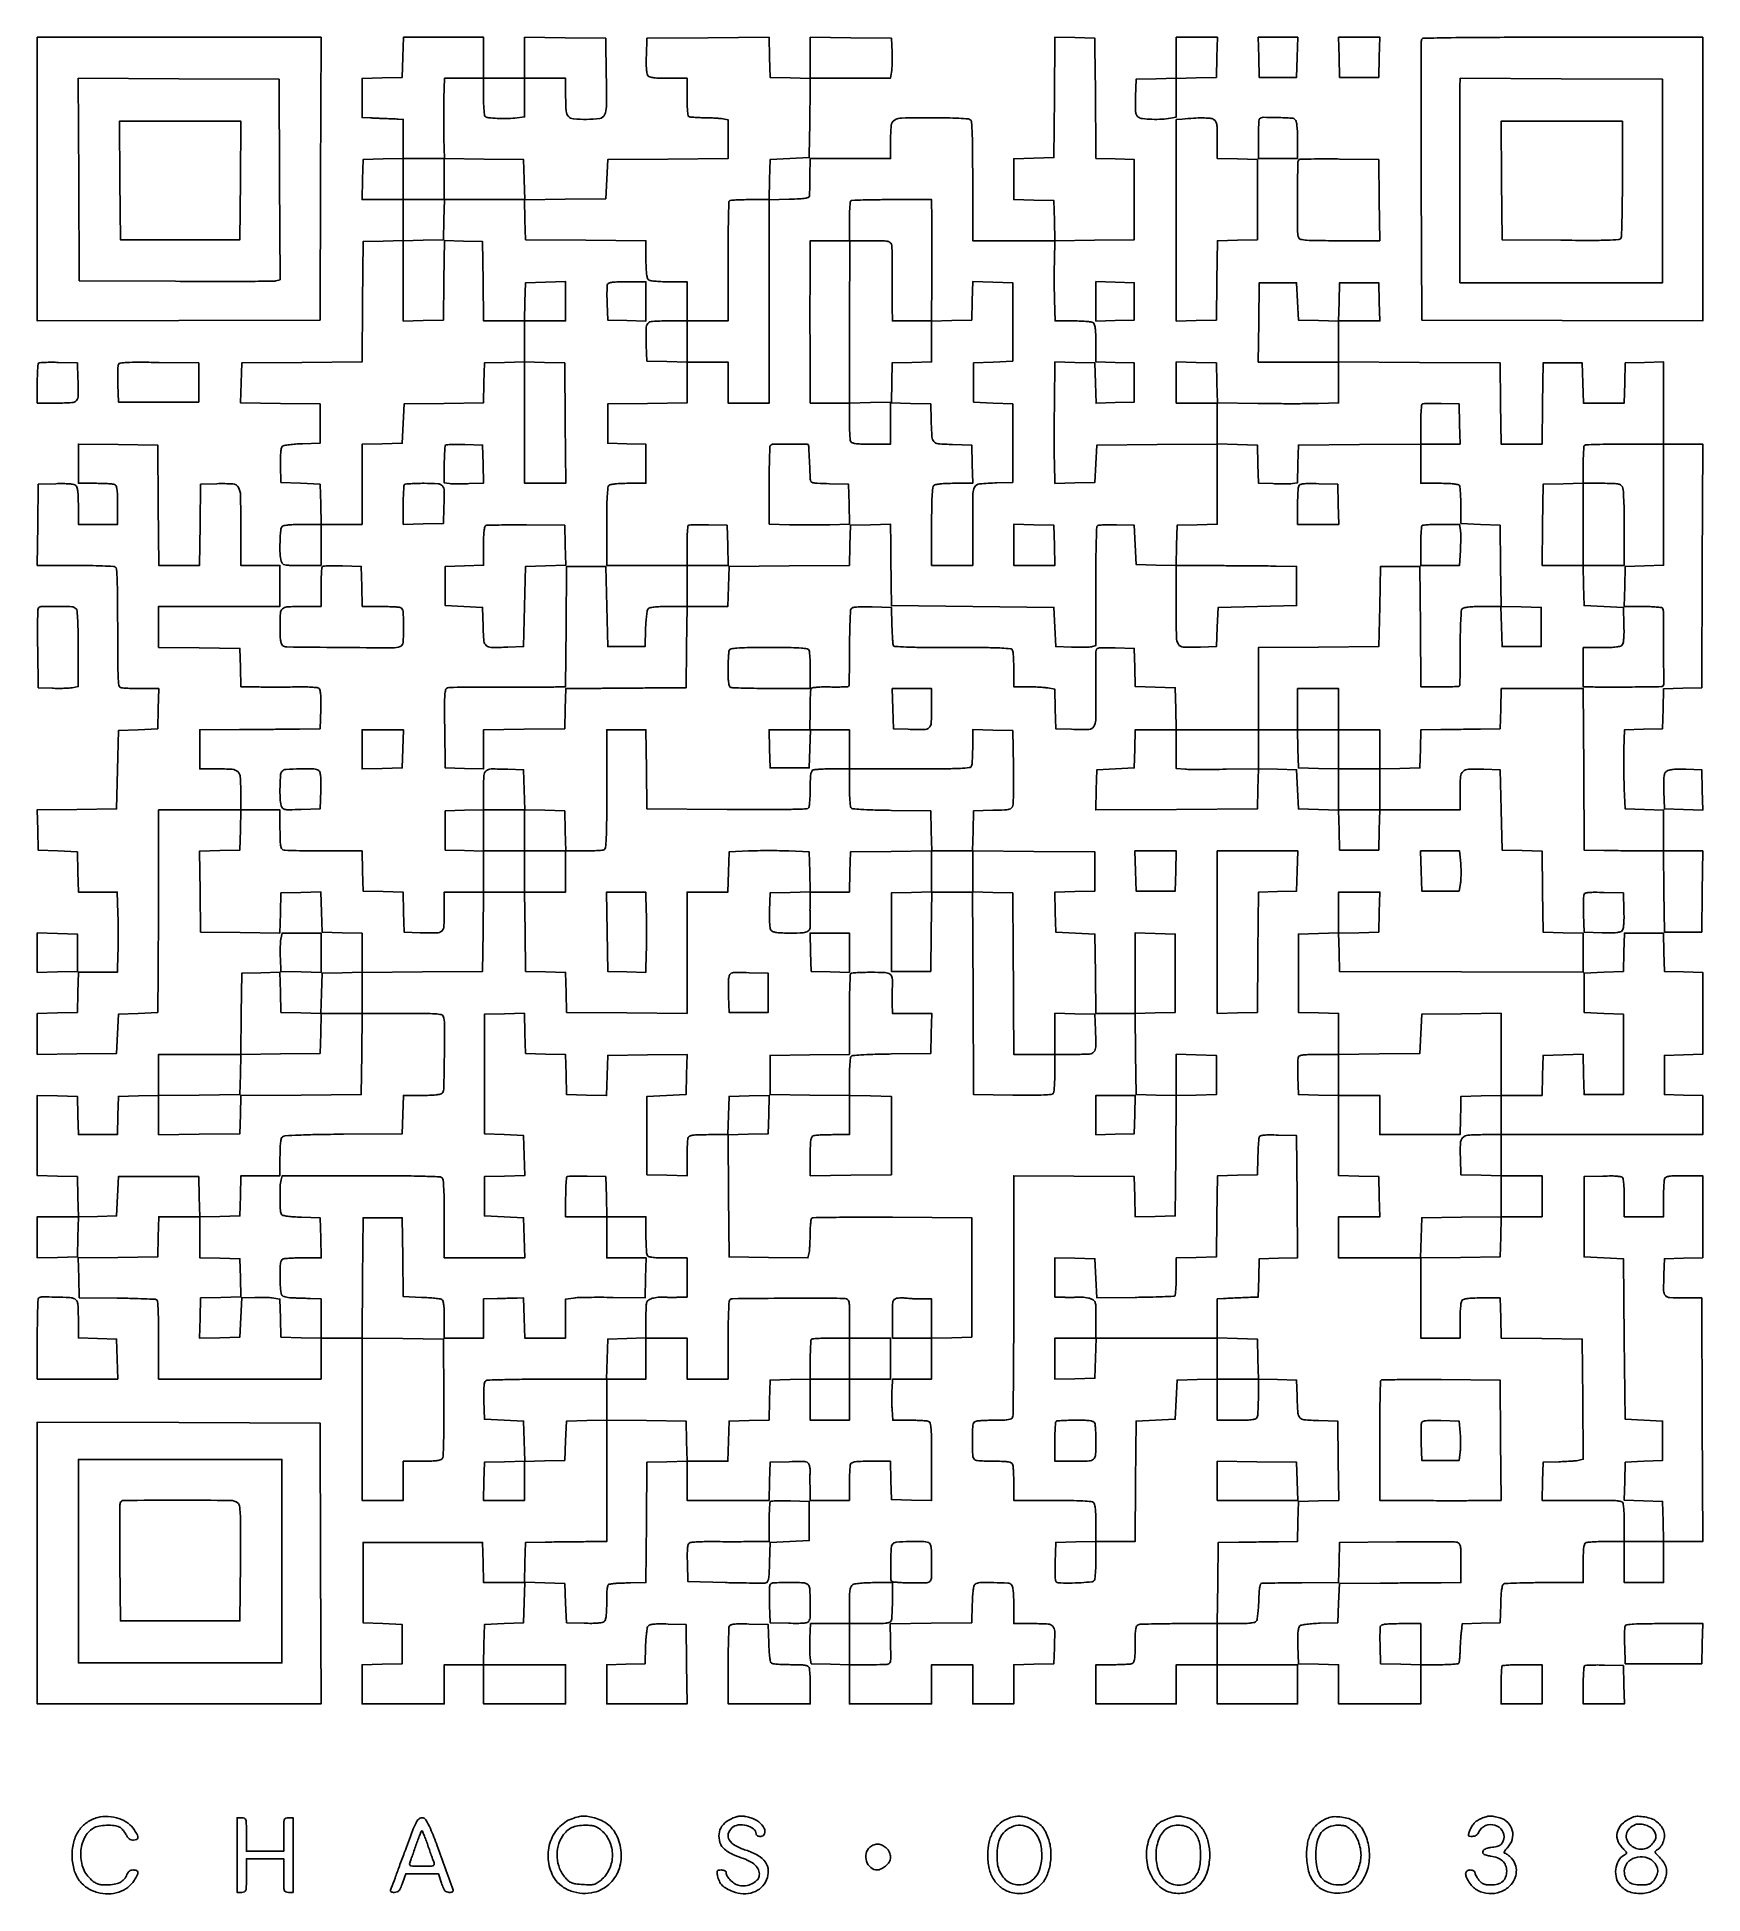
# Model space of a CAD drawing. Extents: x 179 to 1071, y 112 to 1107.
import ezdxf

# ---------------------------------------------------------------- set-up
doc = ezdxf.new("R2010")
doc.units = 0

msp = doc.modelspace()

# ---------------------------------------------------------------- linework, layer by layer
for points in [[(374.783832, 1096.25), (374.5, 1085.5), (363.75, 1085.216168), (353, 1084.932337), (353, 1074.466168), (353, 1064), (357.25, 1063.788296, 0.001158), (359.167431, 1063.697233, 0.000711), (361.426562, 1063.598404, 0.000713), (363.661971, 1063.50699, 0.001274), (365.5, 1063.439142, -0.001185), (367.232676, 1063.375491, -0.000899), (369.132812, 1063.297757, -0.000908), (370.915713, 1063.218363, -0.00212), (372.25, 1063.150846), (375, 1063), (375, 1052.533832), (375, 1042.067663), (364.25, 1041.783832), (353.5, 1041.5), (353.216168, 1030.75), (352.932337, 1020), (363.966168, 1020), (375, 1020), (375, 1009.033832), (375, 998.067663), (364.25, 997.783832), (353.5, 997.5), (353.236165, 965.263835), (352.97233, 933.02767), (320.736165, 932.763835), (288.5, 932.5), (288.216371, 921.769986), (287.932742, 911.039971), (309.216371, 910.769986), (330.5, 910.5), (330.5, 900), (330.5, 889.5), (321.054124, 889.209882, 0.009872), (317.344222, 889.022568, 0.013478), (314.012996, 888.697932, 0.010272), (311.278232, 888.29958, 0.132654), (310.348748, 887.874472, 0.165771), (309.775651, 886.938715, 0.029529), (309.440097, 884.884549, 0.022993), (309.270289, 881.903576, 0.008333), (309.294624, 877.66459), (309.5, 868.5), (320, 868), (330.5, 867.5), (330.783832, 856.75), (331.067663, 846), (321.233832, 846, 0.008652), (316.945271, 845.925781, 0.018432), (313.637701, 845.688986, 0.019308), (311.201559, 845.328414, 0.151095), (310.2, 844.8, 0.180438), (309.359131, 842.958582, 0.010157), (309.033618, 836.583513, 0.015809), (309.039417, 830.235482, 0.05739), (309.630286, 826.25, 0.133542), (310.365943, 824.986773, 0.144985), (311.618562, 824.318691, 0.046747), (314.088289, 824.049468, 0.003789), (320.616631, 824), (331, 824), (331, 835), (331, 846), (342, 846), (353, 846), (353, 867.466168), (353, 888.932337), (363.75, 889.216168), (374.5, 889.5), (375, 900), (375.5, 910.5), (396.716369, 910.76979), (417.932738, 911.03958), (418.216369, 921.76979), (418.5, 932.5), (429.25, 932.783832), (440, 933.067663), (440, 900.533832), (440, 868), (451.013853, 868), (462.027706, 868), (461.763853, 900.25), (461.5, 932.5), (450.75, 932.783832), (440, 933.067663), (440, 944.033832), (440, 955), (451, 955), (462, 955), (462, 965.533832), (462, 976.067663), (451.25, 975.783832), (440.5, 975.5), (440.215017, 965.25), (439.930034, 955), (428.984905, 955), (418.039775, 955), (417.769888, 976.25), (417.5, 997.5), (407.269989, 997.784762), (397.039978, 998.069525), (396.769989, 976.784762), (396.5, 955.5), (385.75, 955.216168), (375, 954.932337), (375, 976.432337), (375, 997.932337), (385.75, 998.216168), (396.5, 998.5), (396.783832, 1009.25), (397.067663, 1020), (418.5, 1020), (439.932337, 1020), (440.216168, 1009.25), (440.5, 998.5), (472.75, 998.236147), (505, 997.972294), (505, 988.186147, 0.008713), (505.074327, 983.921284, 0.018488), (505.311311, 980.627469, 0.019366), (505.672074, 978.19979, 0.150917), (506.2, 977.2, 0.150969), (507.200304, 976.671932, 0.019349), (509.630442, 976.311224, 0.018472), (512.928253, 976.074295, 0.008695), (517.2, 976), (527, 976), (527, 965.5), (527, 955), (516.519052, 955, 0.01319), (508.49751, 954.788355, 0.203196), (506.066531, 953.602972, 0.179688), (505.071849, 950.965089, 0.009927), (505.204946, 942), (505.5, 933.5), (516.25, 933.216168), (527, 932.932337), (527, 921.986056), (527, 911.039775), (505.75, 910.769888), (484.5, 910.5), (484.5, 900), (484.5, 889.5), (494.75, 889.215017), (505, 888.930034), (505, 878.465017), (505, 868), (495.7, 868, 0.009379), (491.676508, 867.924518, 0.019071), (488.522984, 867.685484, 0.019949), (486.181224, 867.322729, 0.149044), (485.2, 866.8, 0.175156), (484.608073, 865.538104, 0.00933), (484.278846, 861.045513, 0.010454), (484.062069, 854.593081, 0.003169), (484, 844.8), (484, 824), (505.5, 824), (527, 824), (527, 813), (527, 802), (517.122445, 802, 0.00775), (512.534962, 801.92889, 0.021862), (509.338284, 801.689599, 0.027915), (507.144506, 801.30342, 0.163434), (506.162563, 800.695876, 0.131421), (505.722996, 799.740901, 0.010763), (505.312947, 797.000112, 0.013854), (504.980158, 793.65896, 0.010217), (504.790118, 789.945876), (504.5, 780.5), (494.5, 780.5), (484.5, 780.5), (484, 802), (483.5, 823.5), (473, 823.5), (462.5, 823.5), (462.236147, 791.25), (461.972294, 759), (457.236147, 758.881131, -0.005567), (454.175734, 758.838407, -0.000466), (446.253743, 758.823399, -0.00062), (436.803289, 758.826017, -0.000479), (426.5, 758.851519, 0.001974), (416.407953, 758.846332, 0.002978), (407.617658, 758.754752, 0.00117), (400.077161, 758.613622, 0.069409), (398.730327, 758.396757, 0.257601), (397.727401, 757.358964, 0.04882), (397.275326, 754.66915, 0.018689), (397.111636, 749.487083, 0.001735), (397.230327, 736.676368), (397.5, 715.5), (407.75, 715.215017), (418, 714.930034), (418, 725.445515), (418, 735.960995), (439.75, 736.230498), (461.5, 736.5), (461.783832, 747.25), (462.067663, 758), (472.283832, 758.077916, 0.000026), (477.654569, 758.119156, 0.000007), (485.961501, 758.183494, 0.000007), (495.327907, 758.256319, 0.000008), (504.5, 758.327916), (526.5, 758.5), (526.769502, 780.25), (527.039005, 802), (537.985671, 802), (548.932337, 802), (549.216168, 812.75), (549.5, 823.5), (581.716308, 823.763809), (613.932617, 824.027617), (614.216308, 834.763809), (614.5, 845.5), (625.25, 845.783832), (636, 846.067663), (636.094864, 835.783832, 0.000366), (636.142302, 831.019482, 0.000197), (636.207433, 825.142751, 0.000196), (636.278549, 819.150639, 0.000307), (636.344864, 814), (636.5, 802.5), (680, 802), (723.5, 801.5), (724, 791), (724.5, 780.5), (733, 780.204946, 0.006721), (736.415398, 780.132335, 0.007927), (739.648345, 780.158326, 0.007056), (742.371836, 780.261883, 0.048419), (743.696495, 780.460569), (745.892991, 781.011246), (745.882325, 812.641453, -0.002643), (745.942957, 824.89413, -0.004303), (746.13889, 835.292787, -0.001058), (746.405888, 844.321715, -0.190692), (746.775478, 845.175478, -0.174282), (747.511035, 845.522034, -0.008932), (750.17809, 845.728715, -0.01335), (753.418558, 845.834969, -0.009213), (757.089648, 845.789648), (766.5, 845.5), (767, 835), (767.5, 824.5), (778.25, 824.216168), (789, 823.932337), (789, 802.48522, 0.003493), (789.118666, 785.497954, 0.129265), (790.146755, 781.798685, 0.257452), (792.813671, 780.204928, 0.01735), (802, 780.204946), (810.5, 780.5), (811, 791), (811.5, 801.5), (832.5, 802), (853.5, 802.5), (853.5, 813), (853.5, 823.5), (842.5, 823.652492, 0.001156), (836.848653, 823.717767, 0.000374), (828.479124, 823.788832, 0.000372), (819.171502, 823.853975, 0.000418), (810.216168, 823.902492), (788.932337, 824), (789.216168, 834.75), (789.5, 845.5), (800.25, 845.783832), (811, 846.067663), (811, 867.567663), (811, 889.067663), (821.75, 888.783832), (832.5, 888.5), (832.784124, 878.327811), (833.068248, 868.155621), (840.784124, 867.827811, 0.005511), (843.937334, 867.728645, 0.005841), (847.03135, 867.701616, 0.00559), (849.695316, 867.73925, 0.02649), (851.216215, 867.858541), (853.93243, 868.217082), (854.216215, 878.358541), (854.5, 888.5), (887.25, 888.763664), (920, 889.027329), (920, 878.513664), (920, 868), (929.940983, 868, -0.007605), (934.47472, 867.931038, -0.021132), (937.652003, 867.699714, -0.024919), (939.837303, 867.336363, -0.203395), (940.645733, 866.7642, -0.112961), (940.949634, 865.872912, -0.007131), (941.198435, 863.09662, -0.010202), (941.381793, 859.748702, -0.007389), (941.45475, 856.0142), (941.5, 846.5), (952, 846), (962.5, 845.5), (962.769502, 823.75), (963.039005, 802), (953.141947, 802, 0.007863), (948.605267, 801.92865, 0.021113), (945.385979, 801.691047, 0.025765), (943.149476, 801.313091, 0.166293), (942.186416, 800.724617, 0.156395), (941.712458, 799.546361, 0.005414), (941.405278, 794.544995, 0.008588), (941.189311, 788.069261, 0.003929), (941.119087, 779.613067, -0.00144), (941.093726, 771.986538, -0.002347), (941.023206, 765.516333, -0.00031), (940.930009, 759.768724, -0.197747), (940.805117, 759.479228, -0.18189), (940.114453, 759.176411, -0.003439), (936.119191, 758.99059, -0.008071), (931.476989, 758.881678, -0.005713), (926.263853, 758.903108), (920.027706, 759), (919.763853, 791.25), (919.5, 823.5), (909, 823.5), (898.5, 823.5), (898, 802), (897.5, 780.5), (865.25, 780.236147), (833, 779.972294), (833, 757.986147), (833, 736), (811.032751, 736), (789.065502, 736), (788.782751, 747.25), (788.5, 758.5), (777.784613, 758.783481), (767.069227, 759.066961), (766.784613, 769.283481), (766.5, 779.5), (756.25, 779.784983, 0.003122), (749.554953, 779.929295, 0.05187), (747.338784, 779.733009, 0.202399), (746.357622, 779.074093, 0.141659), (745.960884, 777.784983, 0.004524), (745.94803, 776.192, 0.00019), (745.955732, 770.524879, 0.000328), (745.971809, 763.808384, 0.000233), (745.998274, 756.278436, -0.004243), (745.929887, 741.100851, -0.141342), (744.886706, 737.653152, -0.24712), (742.244869, 736.169781, -0.015449), (733, 736.204946), (724.5, 736.5), (724.217442, 747.124441), (723.934884, 757.748882), (720.217442, 758.363435, 0.020146), (718.302846, 758.601192, 0.006572), (715.462311, 758.800697, 0.006537), (712.298339, 758.93969, 0.007328), (709.25, 758.988994), (702, 759), (702, 767.918213, 0.006277), (701.955669, 771.449196, 0.008159), (701.821697, 774.68135, 0.006338), (701.631778, 777.373807, 0.070946), (701.393011, 778.418213, 0.278315), (700.205184, 779.342945, 0.017318), (695.576109, 779.732587, 0.011048), (687.476396, 779.953336, 0.001288), (669.361626, 780, -0.00172), (653.553598, 780.054381, -0.008074), (644.467003, 780.263661, -0.005819), (638.383453, 780.573057, -0.29587), (637.47002, 781.25, -0.069034), (637.274807, 782.123627, -0.00381), (637.066203, 784.923437, -0.00584), (636.881729, 788.269873, -0.004233), (636.751405, 792), (636.5, 801.5), (626.081786, 801.78684, 0.006373), (621.040685, 801.861347, 0.022746), (617.818456, 801.721248, 0.032222), (615.72877, 801.398244, 0.20243), (614.867337, 800.78684, 0.127423), (614.547216, 799.754219, 0.002377), (614.304801, 794.037736, 0.005662), (614.128337, 787.330734, 0.003737), (614.070435, 779.618217, -0.002495), (614.031947, 771.958227, -0.003998), (613.914194, 765.420938, -0.000906), (613.755175, 759.705805, -0.191223), (613.539486, 759.206153, -0.186434), (613.070579, 758.99857, -0.00365), (610.396571, 758.889339, -0.008229), (607.235152, 758.835372, -0.005363), (603.584851, 758.872289, 0.0091), (599.734414, 758.882449, 0.016701), (596.60197, 758.728963, 0.013026), (594.177681, 758.465114, 0.224345), (593.525946, 758.041981, 0.12019), (593.272656, 757.262919, 0.004685), (593.073001, 754.230242, 0.008099), (592.927416, 750.608086, 0.005605), (592.875077, 746.507629), (592.858757, 736), (581.894396, 736), (570.930034, 736), (571.215017, 725.75), (571.5, 715.5), (582, 715.5), (592.5, 715.5), (592.784983, 725.75), (593.069966, 736), (603.534983, 736), (614, 736), (614, 725.5), (614, 715), (605.081787, 715, 0.006277), (601.550804, 714.955669, 0.008159), (598.31865, 714.821697, 0.006338), (595.626193, 714.631778, 0.070946), (594.581787, 714.393011, 0.194682), (593.780017, 713.644645, 0.068336), (593.307461, 712.110608, 0.033702), (593.055269, 709.463534, 0.006483), (592.984687, 704.643011, -0.008093), (592.920492, 701.048983, -0.011051), (592.738747, 697.815377, -0.008053), (592.485538, 695.139712, -0.114286), (592.168947, 694.239122, -0.246568), (590.959003, 693.543658, -0.003831), (582.697575, 693.291415, -0.006031), (570.396077, 693.158553, -0.001204), (548.43426, 693.239122), (505.5, 693.5), (505.230112, 714.75), (504.960225, 736), (494.480112, 736), (484, 736), (484, 704.106989, -0.001266), (483.953426, 685.712104, -0.010892), (483.732843, 677.498054, -0.016926), (483.344421, 672.79951, -0.278928), (482.418213, 671.606989, -0.07196), (481.36267, 671.367915, -0.005942), (478.544413, 671.178303, -0.007852), (475.161644, 671.044307, -0.005972), (471.452044, 671), (462.067663, 671), (461.783832, 681.75), (461.5, 692.5), (450.783492, 692.783492), (440.066984, 693.066984), (439.783492, 703.783492), (439.5, 714.5), (431, 714.795054, 0.009911), (422.037274, 714.92841, 0.179309), (419.398538, 713.935814, 0.203503), (418.212318, 711.508945, 0.013279), (418, 703.515931), (418, 693.069966), (407.75, 692.784983), (397.5, 692.5), (397.5, 682), (397.5, 671.5), (407.75, 671.215017), (418, 670.930034), (418, 659.965017), (418, 649), (407.5, 649), (397, 649), (397, 638.519052, -0.01319), (396.788355, 630.49751, -0.203196), (395.602972, 628.066531, -0.179688), (392.965089, 627.071849, -0.009927), (384, 627.204946), (375.5, 627.5), (375.216508, 638.216508), (374.933016, 648.933016), (364.216508, 649.216508), (353.5, 649.5), (353.216168, 660.25), (352.932337, 671), (332.547956, 671, -0.002775), (324.62203, 671.043995, -0.004131), (317.686837, 671.178303, -0.001846), (311.779199, 671.363378, -0.08304), (310.581787, 671.606989, -0.205218), (309.76761, 672.398405, -0.063068), (309.30265, 674.086379, -0.030363), (309.059586, 677.039857, -0.005351), (309, 682.606989), (309, 693), (298.5, 693), (288, 693), (288, 702.964816, 0.0177), (287.725392, 710.719525, 0.189883), (286.393275, 713.50496, 0.174589), (283.463935, 714.756305, 0.014506), (275.065741, 715), (266, 715), (266, 725.5), (266, 736), (287.25, 736.072108, 0.000577), (296.192378, 736.112764, 0.000513), (305.489062, 736.17529, 0.000515), (313.850541, 736.248715, 0.00159), (319.5, 736.322108), (330.5, 736.5), (330.78684, 746.918214, 0.006464), (330.860223, 751.945068, 0.022503), (330.719585, 755.188857, 0.031566), (330.396021, 757.3091, 0.192233), (329.78684, 758.210357, 0.127461), (328.839621, 758.54865, 0.007641), (325.793634, 758.775037, 0.011064), (322.115966, 758.910352, 0.00792), (318, 758.905454, -0.002304), (313.274478, 758.846749, -0.001433), (307.730589, 758.819307, -0.001437), (302.26122, 758.823624, -0.002601), (297.784983, 758.863312), (288.069966, 759), (287.784983, 769.25), (287.5, 779.5), (265.75, 779.769502), (244, 780.039005), (244, 791.019502), (244, 802), (276.5, 802), (309, 802), (309, 813), (309, 824), (298.5, 824), (288, 824), (288, 844.964816, 0.004572), (287.847959, 861.591054, 0.123466), (286.707167, 865.811752, 0.253904), (283.807297, 867.645336, 0.024894), (275.243181, 867.788833), (266.5, 867.5), (266.230498, 845.75), (265.960995, 824), (254.994351, 824), (244.027706, 824), (243.763853, 856.25), (243.5, 888.5), (222.25, 888.769888), (201, 889.039775), (201, 878.519888), (201, 868), (209.918213, 868, -0.006277), (213.449196, 867.955669, -0.008159), (216.68135, 867.821697, -0.006338), (219.373807, 867.631778, -0.070946), (220.418213, 867.393011, -0.205218), (221.23239, 866.601595, -0.063068), (221.69735, 864.913621, -0.030363), (221.940414, 861.960143, -0.005351), (222, 856.393011), (222, 846), (211.5, 846), (201, 846), (201, 855.877555, 0.007345), (200.929838, 860.653266, 0.024181), (200.685192, 863.794146, 0.035127), (200.271246, 865.875583, 0.154085), (199.600715, 866.916414, 0.132968), (198.513859, 867.412685, 0.020746), (196.150171, 867.703614, 0.018924), (192.957683, 867.84141, 0.009044), (188.850715, 867.788859), (179.5, 867.5), (179.230498, 845.75), (178.960995, 824), (199.230498, 823.984687, -0.003737), (207.091235, 823.919989, -0.005675), (213.922054, 823.735139, -0.00235), (219.747201, 823.483896, -0.130137), (220.78075, 823.156665, -0.239218), (221.474995, 821.987229, -0.006673), (221.794408, 815.941792, -0.008176), (222.00549, 806.801755, -0.001706), (222.058844, 790.768187, 0.001309), (222.104539, 772.73153, 0.010756), (222.323635, 764.51605, 0.01593), (222.704494, 759.767282, 0.280126), (223.609881, 758.596208, 0.072446), (224.652012, 758.361232, 0.005752), (227.483715, 758.175136, 0.007704), (230.882112, 758.043509, 0.005827), (234.615619, 758), (244.067663, 758), (243.783832, 747.25), (243.5, 736.5), (233, 736), (222.5, 735.5), (222, 714.5), (221.5, 693.5), (200.216371, 693.230014), (178.932742, 692.960029), (179.216371, 682.230014), (179.5, 671.5), (190, 671), (200.5, 670.5), (200.783832, 659.75), (201.067663, 649), (211.471448, 649), (221.875232, 649), (222.187616, 637.75, -0.004056), (222.286888, 632.698016, -0.002552), (222.324862, 626.79375, -0.002561), (222.302819, 620.984411, -0.004692), (222.216168, 616.25), (221.932337, 606), (211.5, 606), (201.067663, 606), (200.783832, 595.25), (200.5, 584.5), (189.75, 584.216168), (179, 583.932337), (179, 572.946281), (179, 561.960225), (200.25, 562.230112), (221.5, 562.5), (222, 573), (222.5, 583.5), (233, 584), (243.5, 584.5), (243.714331, 606, 0.00095), (243.799236, 616.523598, 0.00039), (243.87618, 630.804688, 0.000386), (243.935012, 646.137085, 0.000494), (243.964331, 660.25), (244, 693), (266.033832, 693), (288.067663, 693), (287.783832, 682.25), (287.5, 671.5), (276.730592, 671.215971), (265.961185, 670.931943), (266.230592, 649.215971), (266.5, 627.5), (287.716153, 627.248486), (308.932306, 626.996972), (309.216153, 637.748486), (309.5, 648.5), (320.215829, 648.783485), (330.931657, 649.06697), (331.215829, 638.283485), (331.5, 627.5), (342.25, 627.216168), (353, 626.932337), (353, 616.5), (353, 606.067663), (342.25, 605.783832), (331.5, 605.5), (331.215829, 594.716515), (330.931657, 583.93303), (320.215829, 584.216515), (309.5, 584.5), (309.215817, 595.284606), (308.931635, 606.069211), (298.715817, 605.784606), (288.5, 605.5), (288.230498, 583.75), (287.960995, 562), (265.980498, 562), (244, 562), (244, 551.033832), (244, 540.067663), (233.25, 539.783832), (222.5, 539.5), (222.215017, 529.25), (221.930034, 519), (211.5, 519), (201.069966, 519), (200.784983, 529.25), (200.5, 539.5), (189.75, 539.783832), (179, 540.067663), (179, 518.567663), (179, 497.067663), (189.75, 496.783832), (200.5, 496.5), (200.783832, 485.75), (201.067663, 475), (190.033832, 475), (179, 475), (179, 463.966168), (179, 452.932337), (189.75, 453.216168), (200.5, 453.5), (200.783481, 464.215387), (201.066961, 474.930773), (211.283481, 475.215387), (221.5, 475.5), (222, 486), (222.5, 496.5), (244, 496.5), (265.5, 496.5), (265.783832, 485.75), (266.067663, 475), (255.067663, 475), (244.067663, 475), (243.783832, 464.25), (243.5, 453.5), (222.216371, 453.230014), (200.932742, 452.960029), (201.216371, 442.307302), (201.5, 431.654575), (221.720025, 431.40483, -0.002881), (229.544304, 431.263089, -0.004452), (236.302973, 431.041458, -0.001521), (242.123708, 430.780945, -0.12713), (242.970025, 430.518525, -0.242877), (243.440426, 429.735013, -0.004118), (243.730104, 424.561375, -0.008378), (243.936506, 417.89277, -0.003546), (244, 408.940983), (244, 388), (287.5, 388), (331, 388), (331, 399), (331, 410), (342, 410), (353, 410), (353, 366.5), (353, 323), (364, 323), (375, 323), (375, 333.5), (375, 344), (384.877555, 344, 0.007717), (389.479916, 344.071039, 0.02204), (392.672339, 344.310733, 0.028448), (394.856702, 344.698963, 0.162739), (395.843385, 345.31129, 0.164461), (396.368479, 346.678386, 0.003521), (396.613898, 353.9635, 0.006244), (396.75297, 363.794166, 0.002131), (396.71583, 378.06129), (396.5, 409.5), (374.736173, 409.769541), (352.972345, 410.039082), (353.236173, 442.269541), (353.5, 474.5), (364, 474.5), (374.5, 474.5), (374.769551, 453.365522), (375.039103, 432.231044), (384.769551, 431.835524, -0.006929), (388.587919, 431.627281, -0.009555), (392.008868, 431.327351, -0.00662), (394.846901, 430.985715, -0.106468), (395.75, 430.660985, -0.200997), (396.331606, 429.840721, -0.026002), (396.698973, 427.67557, -0.021483), (396.931155, 424.505891, -0.00754), (397, 419.940983), (397, 410), (407.5, 410), (418, 410), (418, 420.5), (418, 431), (425.25, 431.182616, -0.000251), (428.282399, 431.257473, -0.000232), (431.398438, 431.331383, -0.000231), (434.175464, 431.394681, -0.000769), (436, 431.432616), (439.5, 431.5), (439.783832, 420.75), (440.067663, 410), (451.033832, 410), (462, 410), (462, 420.438727), (462, 430.877454), (466.25, 431.475563, -0.027578), (468.822821, 431.693928, -0.00372), (474.245312, 431.813719, -0.004283), (480.679601, 431.852846, -0.003597), (487.5, 431.786836), (504.5, 431.5), (504.783832, 442.25), (505.067663, 453), (494.533832, 453), (484, 453), (484, 464), (484, 475), (494.5, 475), (505, 475), (505, 465.581787, 0.005951), (505.044305, 461.859224, 0.007831), (505.178303, 458.465525, 0.005915), (505.367894, 455.638111, 0.07203), (505.606989, 454.581787, 0.205218), (506.398405, 453.76761, 0.063068), (508.086379, 453.30265, 0.030363), (511.039857, 453.059586, 0.005351), (516.606989, 453), (527, 453), (527, 442.5), (527, 432), (522.25, 431.860223, -0.005375), (520.174262, 431.821467, -0.003894), (517.861799, 431.821166, -0.003934), (515.665455, 431.855269, -0.008568), (513.981656, 431.923547, 0.028127), (512.435027, 431.925749, 0.019521), (510.694401, 431.761907, 0.019745), (509.030201, 431.47217, 0.037884), (507.731656, 431.088075, 0.081344), (506.122553, 430.154649, 0.161381), (505.344352, 428.921115, 0.056981), (505.049862, 426.650371, 0.003783), (505, 420.059734), (505, 410.069966), (494.75, 409.784983), (484.5, 409.5), (484.216168, 398.75), (483.932337, 388), (452.216168, 387.984687, 0.002407), (439.966071, 387.919797, 0.003778), (429.438207, 387.733781, 0.001062), (420.293575, 387.483632, 0.134783), (419.211769, 387.152042, 0.19692), (418.604266, 386.294865, 0.033714), (418.278982, 384.282937, 0.023663), (418.138177, 381.195195, 0.006827), (418.211769, 376.417355), (418.5, 366.5), (429, 366), (439.5, 365.5), (439.783485, 354.784171), (440.06697, 344.068343), (429.283485, 343.784171), (418.5, 343.5), (418.215017, 333.25), (417.930034, 323), (428.965017, 323), (440, 323), (440, 333.466168), (440, 343.932337), (450.75, 344.216168), (461.5, 344.5), (462, 355), (462.5, 365.5), (473.25, 365.783832), (484, 366.067663), (484, 333.533832), (484, 301), (472.75, 300.925726, 0.000756), (467.680609, 300.884593, 0.000467), (461.720312, 300.821651, 0.000468), (455.83123, 300.748444, 0.000842), (451, 300.675726), (440.5, 300.5), (440.216168, 289.75), (439.932337, 279), (429, 279), (418.067663, 279), (417.783832, 289.75), (417.5, 300.5), (385.5, 300.5), (353.5, 300.5), (353.5, 279), (353.5, 257.5), (364, 257), (374.5, 256.5), (374.5, 246), (374.5, 235.5), (363.75, 235.216168), (353, 234.932337), (353, 224.466168), (353, 214), (375, 214), (397, 214), (397, 224.5), (397, 235), (407.5, 235), (418, 235), (418, 224.5), (418, 214), (440, 214), (462, 214), (462, 224.5), (462, 235), (439.966168, 235), (417.932337, 235), (418.216168, 245.75), (418.5, 256.5), (429, 257), (439.5, 257.5), (439.784686, 268.334198), (440.069372, 279.168395), (450.784686, 278.834198), (461.5, 278.5), (462, 268), (462.5, 257.5), (471.850715, 257.211141, 0.009044), (475.957683, 257.15859, 0.018924), (479.150171, 257.296386, 0.020746), (481.513859, 257.587315, 0.132968), (482.600715, 258.083586, 0.151559), (483.265688, 259.104681, 0.036119), (483.681736, 261.113655, 0.025065), (483.9285, 264.120571, 0.007941), (484, 268.622445, -0.007031), (484.062523, 273.068568, -0.025706), (484.286399, 275.877848, -0.037987), (484.652471, 277.62218, -0.308235), (485.25, 278.11535, 0.009119), (485.801517, 278.176405, 0.006205), (486.426562, 278.265064, 0.006254), (487.02778, 278.365684, 0.012489), (487.5, 278.463035, -0.04467), (488.200358, 278.56102, -0.002025), (490.625618, 278.671865, -0.003374), (493.508206, 278.772433, -0.002409), (496.736147, 278.847686), (504.972294, 279), (505.236147, 311.25), (505.5, 343.5), (516.25, 343.783832), (527, 344.067663), (527, 333.533832), (527, 323), (548.965017, 323), (570.930034, 323), (571.215017, 333.25), (571.5, 343.5), (581.722245, 343.784677, -0.003488), (588.334543, 343.922669, -0.050684), (590.662172, 343.718733, -0.165802), (591.830539, 343.053969, -0.120322), (592.534088, 341.720206, -0.014931), (592.746531, 340.752221, -0.015552), (592.897539, 339.786309, -0.015411), (592.976104, 338.945432, -0.063258), (592.943422, 338.435529, 0.043569), (592.876339, 337.788254, 0.002158), (592.850897, 335.645124, 0.003471), (592.849335, 333.095394, 0.002501), (592.881579, 330.25), (593, 323), (603.5, 323), (614, 323), (614, 331.918213, -0.006277), (614.044331, 335.449196, -0.008159), (614.178303, 338.68135, -0.006338), (614.368222, 341.373807, -0.070946), (614.606989, 342.418213, -0.204941), (615.397244, 343.232062, -0.063222), (617.080782, 343.697172, -0.030449), (620.025624, 343.940347, -0.005378), (625.572006, 344), (635.930034, 344), (636.215017, 333.75), (636.5, 323.5), (647.25, 323.216168), (658, 322.932337), (658, 343.859179, 0.002101), (657.950229, 355.702003, 0.016231), (657.723852, 361.238589, 0.030886), (657.301606, 364.345507, 0.257356), (656.418213, 365.393011, 0.070743), (655.376012, 365.631718, 0.006418), (652.707441, 365.821697, 0.00822), (649.503985, 365.955665, 0.006339), (646.007033, 366), (637.177642, 366), (636.838821, 371.75, -0.008521), (636.73075, 374.332966, -0.005363), (636.688317, 377.353125, -0.005383), (636.710439, 380.325789, -0.009826), (636.80226, 382.75), (637.104519, 388), (647.55226, 388), (658, 388), (658, 398.966168), (658, 409.932337), (668.75, 410.216168), (679.5, 410.5), (679.5, 442.5), (679.5, 474.5), (637.061001, 474.761001, 0.001877), (620.729881, 474.800132, 0.003038), (606.839997, 474.696872, 0.000522), (594.584717, 474.518496, 0.194862), (593.776176, 474.176176, 0.162934), (593.440806, 473.503285, 0.01005), (593.171294, 471.253729, 0.014069), (592.976082, 468.508979, 0.009908), (592.904758, 465.415175, -0.006258), (592.854406, 462.218395, -0.007118), (592.72427, 459.1584, -0.006528), (592.543042, 456.566017, -0.039048), (592.326266, 455.230442), (591.773366, 452.960884), (570.636683, 453.230442), (549.5, 453.5), (549.236379, 486.21603), (548.972758, 518.93206), (559.736379, 519.21603), (570.5, 519.5), (570.785361, 529.78419), (571.070721, 540.068381), (560.285361, 539.78419), (549.5, 539.5), (549.215017, 529.25), (548.930034, 519), (538.572006, 519, 0.005378), (533.025624, 518.940347, 0.030449), (530.080782, 518.697172, 0.063222), (528.397244, 518.232062, 0.204941), (527.606989, 517.418213, 0.0721), (527.367872, 516.361111, 0.005887), (527.178303, 513.524537, 0.007809), (527.044304, 510.119908, 0.00593), (527, 506.384381), (527, 496.932337), (516.25, 497.216168), (505.5, 497.5), (505.5, 518.5), (505.5, 539.5), (516, 540), (526.5, 540.5), (526.784034, 551.269987), (527.068069, 562.039973), (505.784034, 561.769987), (484.5, 561.5), (484.215829, 550.716515), (483.931657, 539.93303), (473.215829, 540.216515), (462.5, 540.5), (462.216508, 551.216508), (461.933016, 561.933016), (451.216508, 562.216508), (440.5, 562.5), (440.215829, 573.283485), (439.931657, 584.06697), (429.215829, 583.783485), (418.5, 583.5), (418.5, 551.5), (418.5, 519.5), (429, 519), (439.5, 518.5), (439.783485, 507.784171), (440.06697, 497.068343), (429.283485, 496.784171), (418.5, 496.5), (418.5, 486), (418.5, 475.5), (429, 475), (439.5, 474.5), (439.783832, 463.75), (440.067663, 453), (418.533832, 453), (397, 453), (397, 473.8, 0.003169), (396.937931, 483.593081, 0.010454), (396.721154, 490.045513, 0.00933), (396.391927, 494.538104, 0.175156), (395.8, 495.8, 0.188355), (394.349238, 496.435814, 0.003262), (385.576022, 496.735776, 0.005546), (373.025825, 496.943642, 0.001367), (352.416631, 497), (310.233263, 497), (309.630286, 494.75, 0.057512), (309.122534, 491.319401, 0.010314), (309.048595, 484.842818, 0.006808), (309.199763, 478.221563, 0.133199), (309.800347, 476.288805, 0.199883), (310.589, 475.737468, 0.01918), (312.944063, 475.315749, 0.019108), (316.199826, 474.987032, 0.00836), (320.535034, 474.788805), (330.5, 474.5), (330.783832, 463.75), (331.067663, 453), (321.615619, 453, 0.00593), (317.880092, 452.955696, 0.007809), (314.475463, 452.821697, 0.005887), (311.638889, 452.632128, 0.0721), (310.581787, 452.393011, 0.190061), (309.785864, 451.663266, 0.071459), (309.315682, 450.197627, 0.035402), (309.070745, 447.679954, 0.006995), (309.015313, 443.143011, 0.009521), (309.086359, 439.729884, 0.012559), (309.288396, 436.624584, 0.010019), (309.571846, 434.061101, 0.108977), (309.923453, 433.089615, 0.138758), (310.563693, 432.515865, 0.042405), (311.787419, 432.040986, 0.037149), (313.366603, 431.702499, 0.026998), (315.158141, 431.553638, -0.000805), (317.228709, 431.490407, -0.000375), (319.913641, 431.40207, -0.000372), (322.73135, 431.30515, -0.00052), (325.25, 431.214023), (331, 431), (331, 420.466168), (331, 409.932337), (320.25, 410.216168), (309.5, 410.5), (309.215446, 420.711169), (308.930891, 430.922339), (305.715446, 431.450124, 0.026056), (304.019177, 431.638483, 0.007556), (301.388287, 431.752679, 0.007575), (298.415821, 431.791671, 0.008023), (295.5, 431.738954), (288.5, 431.5), (288, 421), (287.5, 410.5), (276.715822, 410.215822), (265.931643, 409.931643), (266.215822, 420.715822), (266.5, 431.5), (277.284606, 431.784183), (288.069211, 432.068365), (287.784606, 442.284183), (287.5, 452.5), (276.75, 452.783832), (266, 453.067663), (266, 464), (266, 474.932337), (276.75, 475.216168), (287.5, 475.5), (287.783832, 486.25), (288.067663, 497), (298.533832, 497), (309, 497), (309, 506.877555, -0.007611), (309.070803, 511.52833, -0.022626), (309.311832, 514.706722, -0.030227), (309.706905, 516.861083, -0.160422), (310.335018, 517.863077, -0.160713), (311.707475, 518.401764, -0.00336), (319.117732, 518.762199, -0.006154), (329.004508, 519.054681, -0.002212), (343.085018, 519.235522), (374.5, 519.5), (374.784983, 529.75), (375.069966, 540), (384.834983, 540, 0.00874), (389.089346, 540.074375, 0.018513), (392.377065, 540.311444, 0.019392), (394.800997, 540.672291, 0.150838), (395.8, 541.2, 0.193396), (396.70625, 543.323777, 0.001716), (397.023151, 561.107872, 0.003036), (397.165451, 578.222952, 0.092424), (396.393011, 582.418213, 0.258697), (395.337463, 583.303854, 0.030015), (392.164693, 583.724422, 0.015901), (386.514173, 583.950434, 0.002045), (374.393011, 584), (353, 584), (353, 594.986147), (353, 605.972294), (385.25, 606.236147), (417.5, 606.5), (417.769888, 627.75), (418.039775, 649), (429, 649), (439.960225, 649), (440.230112, 627.75), (440.5, 606.5), (451.216508, 606.216508), (461.933016, 605.933016), (462.216508, 595.216508), (462.5, 584.5), (494.75, 584.236147), (527, 583.972294), (527, 616.486147), (527, 649), (537.966168, 649), (548.932337, 649), (549.216168, 659.75), (549.5, 670.5), (560, 671, -0.007592), (564.814337, 671.156039, -0.004304), (570.646875, 671.20625, -0.004296), (576.526928, 671.155727, -0.00706), (581.5, 671), (592.5, 670.5), (592.740682, 659.783737), (592.981363, 649.067474), (582.240682, 648.783737), (571.5, 648.5), (571.211141, 639.149285, 0.009044), (571.15859, 635.042317, 0.018924), (571.296386, 631.849829, 0.020746), (571.587315, 629.486141, 0.132968), (572.083586, 628.399285, 0.151209), (573.101957, 627.735093, 0.036251), (575.101205, 627.318758, 0.025188), (578.090048, 627.071691, 0.008028), (582.555057, 627, 0.0127), (589.175713, 627.168197, 0.13217), (591.741674, 628.000387, 0.223857), (592.873094, 629.829691, 0.044788), (592.967422, 633.768895, -0.011301), (592.904843, 635.224253, -0.00305), (592.871885, 637.533675, -0.003086), (592.866643, 640.156857, -0.003194), (592.894037, 642.75), (593, 649), (603.466168, 649), (613.932337, 649), (614.216168, 659.75), (614.5, 670.5), (636.25, 670.769502), (658, 671.039005), (658, 660.053334), (658, 649.067663), (647.25, 648.783832), (636.5, 648.5), (636.5, 627.5), (636.5, 606.5), (647, 606.5), (657.5, 606.5), (657.769888, 627.75), (658.039775, 649), (669.011275, 649), (679.982775, 649), (680.241388, 594.75), (680.5, 540.5), (701.428109, 540.22917, 0.002701), (711.928451, 540.150006, 0.012029), (718.091209, 540.285113, 0.012869), (722.095412, 540.572759, 0.230932), (723.162796, 541.22917, 0.115844), (723.482259, 542.147219, 0.007444), (723.73694, 544.990756, 0.010563), (723.920078, 548.422631, 0.007655), (723.984687, 552.25), (724, 562), (734.480948, 562, 0.01319), (742.50249, 562.211645, 0.203196), (744.933469, 563.397028, 0.179688), (745.928151, 566.034911, 0.009927), (745.795054, 575), (745.5, 583.5), (734.75, 583.783832), (724, 584.067663), (724, 573.033832), (724, 562), (713, 562), (702, 562), (701.957037, 572.75, 0.000374), (701.928104, 578.848487, 0.000072), (701.865878, 589.889063, 0.000077), (701.78945, 602.769046, 0.000071), (701.707037, 616), (701.5, 648.5), (690.75, 648.783832), (680, 649.067663), (680, 660.047496), (680, 671.027329), (712.75, 670.763664), (745.5, 670.5), (745.5, 660), (745.5, 649.5), (734.716515, 649.215829), (723.93303, 648.931657), (724.216515, 638.215829), (724.5, 627.5), (735, 627), (745.5, 626.5), (745.769888, 605.25), (746.039775, 584), (756.500385, 584), (766.960995, 584), (767.230498, 562.25), (767.5, 540.5), (778.263808, 540.216028), (789.027617, 539.932056), (788.763808, 507.716028), (788.5, 475.5), (777.784171, 475.216515), (767.068343, 474.93303), (766.784171, 485.716515), (766.5, 496.5), (734.25, 496.763853), (702, 497.027706), (702, 433.095641, -0.000888), (701.95625, 408.47248, -0.001428), (701.821697, 387.478969, -0.000229), (701.640881, 368.882587, -0.089293), (701.393011, 367.581787, -0.191652), (700.656877, 366.783827, -0.070258), (699.167248, 366.312102, -0.03479), (696.605148, 366.063195, -0.006824), (691.974799, 366, 0.006352), (688.484808, 365.955664, 0.008233), (685.287222, 365.821697, 0.006434), (682.623534, 365.631706, 0.070701), (681.581787, 365.393011, 0.293407), (680.091452, 363.364337, 0.015702), (679.82872, 355, 0.015702), (680.091452, 346.635663, 0.293407), (681.581787, 344.606989, 0.070701), (682.623534, 344.368294, 0.006434), (685.287222, 344.178303, 0.008233), (688.484808, 344.044336, 0.006352), (691.974799, 344, -0.006824), (696.605148, 343.936805, -0.03479), (699.167248, 343.687898, -0.070258), (700.656877, 343.216173, -0.191652), (701.393011, 342.418213, -0.070946), (701.631778, 341.373807, -0.006338), (701.821697, 338.68135, -0.008159), (701.955669, 335.449196, -0.006277), (702, 331.918213), (702, 323), (722.8, 323, -0.003169), (732.593081, 322.937931, -0.010454), (739.045513, 322.721154, -0.00933), (743.538104, 322.391927, -0.175156), (744.8, 321.8, -0.150842), (745.32772, 320.800954, -0.01939), (745.688563, 318.376818, -0.018512), (745.925628, 315.088767, -0.008739), (746, 310.833832), (746, 301.067663), (735.25, 300.783832), (724.5, 300.5), (724.216168, 289.75, 0.003787), (724.096428, 283.38925, 0.03711), (724.265201, 280.711219, 0.117919), (724.770434, 279.415829, 0.228032), (725.716168, 278.879639, 0.018888), (731.670336, 278.70335, 0.015344), (738.050698, 278.95141, 0.00813), (743.904989, 279.454965, 0.229704), (745.166069, 280.234465, 0.115966), (745.484271, 281.149452, 0.007401), (745.737902, 283.992312, 0.010529), (745.920319, 287.423008, 0.007624), (745.984687, 291.25), (746, 301), (756.486147, 301), (766.972294, 301), (767.236147, 333.25), (767.5, 365.5), (778, 366), (788.5, 366.5), (789, 377), (789.5, 387.5), (800.25, 387.783832), (811, 388.067663), (811, 377.033832), (811, 366), (821.393011, 366, 0.005351), (826.960143, 366.059586, 0.030363), (829.913621, 366.30265, 0.063068), (831.601595, 366.76761, 0.205218), (832.393011, 367.581787, 0.072102), (832.632129, 368.638915, 0.005887), (832.821697, 371.475801, 0.007809), (832.955696, 374.880803, 0.005929), (833, 378.616771), (833, 388.069966), (843.25, 387.784983), (853.5, 387.5), (853.75078, 379, 0.008001), (854.167162, 369.85434, 0.165236), (855.196667, 367.34273, 0.196929), (857.49116, 366.190479, 0.012174), (865.2603, 365.784869), (875.5, 365.5), (875.769789, 344.284032), (876.039577, 323.068065), (865.269789, 322.784032), (854.5, 322.5), (854.216168, 311.75), (853.932337, 301), (843.716168, 300.878498, -0.000018), (839.011865, 300.822715, -0.00001), (833.269749, 300.754941, -0.00001), (827.453221, 300.686515, -0.000016), (822.5, 300.628498), (811.5, 300.5), (811.230498, 278.75), (810.960995, 257), (790.562285, 257, 0.002773), (782.630866, 256.956005, 0.004129), (775.691046, 256.821697, 0.001844), (769.779299, 256.636626, 0.083046), (768.581787, 256.393011, 0.200263), (767.773476, 255.622124, 0.065784), (767.305916, 254.010808, 0.03193), (767.060828, 251.207285, 0.00584), (767, 246, -0.00584), (766.939172, 240.792715, -0.03193), (766.694084, 237.989192, -0.065784), (766.226524, 236.377876, -0.200263), (765.418213, 235.606989, -0.070946), (764.373807, 235.368222, -0.006338), (761.68135, 235.178303, -0.008159), (758.449196, 235.044331, -0.006277), (754.918213, 235), (746, 235), (746, 224.5), (746, 214), (767.5, 214), (789, 214), (789, 224.5), (789, 235), (800, 235), (811, 235), (811, 224.5), (811, 214), (832.5, 214), (854, 214), (854, 224.5), (854, 235), (832.5, 235), (811, 235), (811, 246), (811, 257), (820.877555, 257, 0.00775), (825.465038, 257.07111, 0.021862), (828.661716, 257.310401, 0.027915), (830.855494, 257.69658, 0.163434), (831.837437, 258.304124, 0.131421), (832.277004, 259.259099, 0.010763), (832.687053, 261.999888, 0.013854), (833.019842, 265.34104, 0.010217), (833.209882, 269.054124, -0.006165), (833.420797, 273.952188, -0.03235), (833.743407, 276.626743, -0.067579), (834.233403, 278.10698, -0.26245), (835, 278.63465, -0.01907), (836.110313, 278.69176, -0.000368), (841.850999, 278.763631, -0.000888), (848.552126, 278.83069, -0.000595), (856.216168, 278.88465), (875.932337, 279), (876.216168, 289.75), (876.5, 300.5), (907, 300.779881, -0.001543), (918.833446, 300.851959, -0.002337), (929.128125, 300.834787, -0.000876), (937.982137, 300.763127, -0.057195), (939.5, 300.573771, -0.168817), (940.592675, 299.868988, -0.121614), (941.191055, 298.534141, -0.040844), (941.448808, 295.905343, -0.004024), (941.5, 289.544095), (941.5, 279.000412), (931, 278.939798, 0.000371), (925.512826, 278.904048, 0.00011), (917.121875, 278.841297, 0.000111), (907.692912, 278.766623, 0.000119), (898.5, 278.689593), (876.5, 278.5), (876, 268), (875.5, 257.5), (866.054124, 257.209882, 0.010482), (862.338585, 257.01774, 0.01414), (858.989786, 256.678669, 0.01114), (856.244126, 256.259591, 0.130478), (855.269733, 255.808896, 0.159945), (854.639631, 254.805803, 0.036405), (854.293786, 252.801719, 0.02466), (854.145353, 249.762447, 0.007277), (854.215609, 245.099013), (854.5, 235.5), (865.25, 235.216168), (876, 234.932337), (876, 224.466168), (876, 214), (898, 214), (920, 214), (920, 224.5), (920, 235), (929.940983, 235, 0.00746), (933.786464, 235.057378, 0.011518), (937.105837, 235.233054, 0.00599), (939.864695, 235.476159, 0.233445), (940.372299, 235.793375, 0.10677), (940.574085, 236.362294, 0.00702), (940.773561, 238.103455, 0.009921), (940.942349, 240.203897, 0.007236), (941.049745, 242.543375, -0.005029), (941.157143, 245.132315, -0.003738), (941.325846, 247.988754, -0.003778), (941.525526, 250.681363, -0.008533), (941.726907, 252.716215), (942.216955, 256.932429), (952.358477, 257.216215), (962.5, 257.5), (962.788805, 267.464966, -0.00836), (962.987032, 271.800174, -0.019108), (963.315749, 275.055937, -0.01918), (963.737468, 277.411, -0.199883), (964.288805, 278.199653, -0.131294), (965.274703, 278.510062, -0.002049), (971.239524, 278.747767, -0.005289), (978.209892, 278.923129, -0.003459), (986.25, 278.984687), (1007, 279), (1007, 289.393011, -0.005351), (1007.059586, 294.960143, -0.030363), (1007.30265, 297.913621, -0.063068), (1007.76761, 299.601595, -0.205218), (1008.581787, 300.393011, -0.07203), (1009.638111, 300.632106, -0.005915), (1012.465525, 300.821697, -0.007831), (1015.859224, 300.955695, -0.005951), (1019.581787, 301), (1029, 301), (1029, 290), (1029, 279), (1039.5, 279), (1050, 279), (1050, 290), (1050, 301), (1060.507242, 301), (1071.014483, 301), (1070.757242, 366.25), (1070.5, 431.5), (1060.704844, 431.5, -0.013476), (1053.2306, 431.701484, -0.207462), (1050.977276, 432.826381, -0.175915), (1050.063646, 435.326274, -0.009205), (1050.204946, 444), (1050.5, 452.5), (1060.75, 452.784983), (1071, 453.069966), (1071, 475.034983), (1071, 497), (1061.106989, 497, 0.005748), (1055.836306, 496.939403, 0.031643), (1053.006334, 496.694689, 0.0653), (1051.381554, 496.227587, 0.201158), (1050.606989, 495.418213, 0.07203), (1050.367894, 494.361889, 0.005915), (1050.178303, 491.534475, 0.007831), (1050.044305, 488.140776, 0.005951), (1050, 484.418213), (1050, 475), (1039.5, 475), (1029, 475), (1028.984687, 484.75, 0.007755), (1028.919286, 488.578609, 0.010675), (1028.733781, 492.014355, 0.007585), (1028.475649, 494.860149, 0.115445), (1028.152042, 495.788231, 0.19692), (1027.294865, 496.395734, 0.033714), (1025.282937, 496.721018, 0.023663), (1022.195195, 496.861823, 0.006827), (1017.417355, 496.788231), (1007.5, 496.5), (1007.5, 475), (1007.5, 453.5), (1018, 453), (1028.5, 452.5), (1029, 409.5), (1029.5, 366.5), (1039.5, 366), (1049.5, 365.5), (1049.5, 355), (1049.5, 344.5), (1039.5, 344), (1029.5, 343.5), (1029.215407, 333.285365), (1028.930815, 323.07073), (1039.215407, 322.785365), (1049.5, 322.5), (1049.783832, 311.75), (1050.067663, 301), (1039.533832, 301), (1029, 301), (1028.984687, 310.75, 0.007993), (1028.917412, 314.581548, 0.010939), (1028.726302, 318.026457, 0.007917), (1028.45999, 320.877782, 0.114509), (1028.126581, 321.829429, 0.196609), (1027.220955, 322.472579, 0.032607), (1025.067193, 322.829141, 0.022473), (1021.717902, 323.009962, 0.006044), (1016.391893, 322.99349, -0.001772), (1011.475564, 322.936275, -0.001086), (1005.67828, 322.901944, -0.001088), (999.938622, 322.892906, -0.001939), (995.215017, 322.914061), (984.930034, 323), (985.215017, 333.25), (985.5, 343.5), (994, 343.75078, 0.00487), (997.420312, 343.885041, 0.005669), (1000.668123, 344.081155, 0.005068), (1003.40977, 344.305875, 0.033662), (1004.763823, 344.523302), (1007.027647, 345.045043), (1006.763823, 377.272521), (1006.5, 409.5), (984.783635, 409.769409), (963.06727, 410.038817), (962.783635, 420.769409), (962.5, 431.5), (952.712919, 431.5, 0.00665), (947.739107, 431.433843, 0.028066), (944.767521, 431.187479, 0.048144), (942.919948, 430.74503, 0.170654), (941.978232, 430, 0.109035), (941.605034, 428.965489, 0.009918), (941.304487, 426.223437, 0.012476), (941.090353, 422.902151, 0.009445), (941.015313, 419.25), (941, 410), (930.5, 410), (920, 410), (920, 431.480112), (920, 452.960225), (941.25, 453.230112), (962.5, 453.5), (962.783832, 464.25), (963.067663, 475), (974.033832, 475), (985, 475), (985, 486), (985, 497), (974, 497), (963, 497), (963, 508), (963, 519), (1017, 519), (1071, 519), (1071, 529.465017), (1071, 539.930034), (1060.75, 540.215017), (1050.5, 540.5), (1050.5, 551), (1050.5, 561.5), (1060.75, 561.784983), (1071, 562.069966), (1071, 584), (1071, 605.930034), (1060.75, 606.215017), (1050.5, 606.5), (1050.215017, 616.75), (1049.930034, 627), (1039.5, 627), (1029.069966, 627), (1028.784983, 616.75), (1028.5, 606.5), (1018, 606), (1007.5, 605.5), (1007.5, 595), (1007.5, 584.5), (1018, 584), (1028.5, 583.5), (1028.5, 562), (1028.5, 540.5), (1018, 540.5), (1007.5, 540.5), (1007.215829, 551.283485), (1006.931657, 562.06697), (996.215829, 561.783485), (985.5, 561.5), (985.216168, 550.75), (984.932337, 540), (973.966168, 540), (963, 540), (963, 562.019888), (963, 584.039775), (941.75, 583.769888), (920.5, 583.5), (920, 573), (919.5, 562.5), (897.75, 562.230498), (876, 561.960995), (876, 572.946666), (876, 583.932337), (865.25, 584.216168), (854.5, 584.5), (854.5, 605.5), (854.5, 626.5), (865.214647, 626.783473), (875.929295, 627.066946), (876.214647, 616.783473), (876.5, 606.5), (941.75, 606.242758), (1007, 605.985517), (1007, 616.458927), (1007, 626.932337), (996.25, 627.216168), (985.5, 627.5), (985.230591, 649.216365), (984.961183, 670.93273), (974.230591, 671.216365), (963.5, 671.5), (963, 693), (962.5, 714.5), (953.756819, 714.788833, 0.016288), (945.605997, 714.792504, 0.180768), (942.645554, 713.576308, 0.189805), (941.284241, 710.745043, 0.018261), (941, 702.964816), (941, 693), (919.5, 693), (898, 693), (898, 703.966168), (898, 714.932337), (908.75, 715.216168), (919.5, 715.5), (919.784983, 725.75), (920.069966, 736), (930.784983, 736.074274, 0.00076), (935.647943, 736.115376, 0.000453), (941.436839, 736.178349, 0.000453), (947.205305, 736.251555, 0.000784), (952, 736.324274), (962.5, 736.5), (962.783832, 747.25), (963.067663, 758), (985.023209, 758), (1006.978755, 758), (1007.239377, 714.75), (1007.5, 671.5), (1018, 671.296894, 0.001199), (1022.795761, 671.215634, 0.000692), (1028.567709, 671.139675, 0.000692), (1034.36156, 671.079464, 0.00116), (1039.230498, 671.046894), (1049.960995, 671), (1050.230498, 649.25), (1050.5, 627.5), (1060.5, 627.5), (1070.5, 627.5), (1070.769502, 649.25), (1071.039005, 671), (1060.519502, 671), (1050, 671), (1050, 681.965017), (1050, 692.930034), (1039.75, 693.215017), (1029.5, 693.5), (1029, 704.385003, -0.00576), (1028.830876, 709.301933, -0.00352), (1028.739013, 715.107184, -0.003528), (1028.729074, 720.859818, -0.006256), (1028.813661, 725.600723), (1029.127322, 735.931439), (1039.313661, 736.21572), (1049.5, 736.5), (1049.783481, 747.215387), (1050.066961, 757.930773), (1060.283481, 758.215387), (1070.5, 758.5), (1070.757242, 823.75), (1071.014483, 889), (1060.507242, 889), (1050, 889), (1050, 911.034983), (1050, 933.069966), (1039.75, 932.784983), (1029.5, 932.5), (1029.216168, 921.75), (1028.932337, 911), (1018, 911), (1007.067663, 911), (1006.783832, 921.75), (1006.5, 932.5), (996, 932.5), (985.5, 932.5), (985.230498, 910.75), (984.960995, 889), (974, 889), (963.039005, 889), (962.769502, 910.75), (962.5, 932.5), (919.25, 932.760623), (876, 933.021245), (876, 944.010623), (876, 955), (887.034983, 955), (898.069966, 955), (897.784983, 965.25), (897.5, 975.5), (887, 975.5), (876.5, 975.5), (876.214647, 965.216527), (875.929295, 954.933054), (865.214647, 955.216527), (854.5, 955.5), (854, 965.5), (853.5, 975.5), (843.5, 975.5), (833.5, 975.5), (833.230112, 954.25), (832.960225, 933), (854.480112, 933), (876, 933), (876, 922.033832), (876, 911.067663), (865.25, 910.783832, -0.005061), (859.676014, 910.693108, -0.001563), (851.278578, 910.667685, -0.001563), (841.886169, 910.697962, -0.001717), (832.783456, 910.78701), (811.066913, 911.074021), (810.783456, 921.78701), (810.5, 932.5), (799.75, 932.783832), (789, 933.067663), (789, 922.033832), (789, 911), (800, 911), (811, 911), (811, 900.013853), (811, 889.027706), (778.75, 888.763853), (746.5, 888.5), (746, 878.5), (745.5, 868.5), (734.784171, 868.216515), (724.068343, 867.93303), (723.784171, 878.716515, -0.005051), (723.69334, 884.307822, -0.00156), (723.667888, 892.73124, -0.00156), (723.698204, 902.152668, -0.001713), (723.787362, 911.283453), (724.074723, 933.066905), (734.787362, 932.783453), (745.5, 932.5), (745.784183, 921.715394), (746.068365, 910.930789), (756.284183, 911.215394), (766.5, 911.5), (766.5, 922), (766.5, 932.5), (756.25, 932.784983), (746, 933.069966), (746, 942.834983, 0.00874), (745.925625, 947.089346, 0.018513), (745.688556, 950.377065, 0.019392), (745.327709, 952.800997, 0.150838), (744.8, 953.8, 0.150735), (743.80202, 954.327425, 0.019425), (741.382947, 954.688383, 0.018546), (738.103132, 954.925562, 0.008776), (733.862384, 955), (724.124768, 955), (723.812384, 966.25, -0.004053), (723.7131, 971.300601, -0.002553), (723.675079, 977.200437, -0.002563), (723.697053, 983.003471, -0.004702), (723.783631, 987.73021), (724.067262, 997.96042), (745.283631, 998.23021), (766.5, 998.5), (766.5, 1020), (766.5, 1041.5), (756.25, 1041.784983), (746, 1042.069966), (745.929335, 1052.284983, 0.000164), (745.890429, 1057.655245, 0.000047), (745.826749, 1065.961839, 0.000047), (745.753177, 1075.327992, 0.00005), (745.679335, 1084.5), (745.5, 1106.5), (734.763898, 1106.783691), (724.027795, 1107.067381), (723.763898, 1074.783691), (723.5, 1042.5), (712.75, 1042.216168), (702, 1041.932337), (702, 1031), (702, 1020.067663), (712.75, 1019.783832), (723.5, 1019.5), (723.783832, 1008.75), (724.067663, 998), (702.033832, 998), (680, 998), (680, 1029.877555, 0.001731), (679.944369, 1045.950857, 0.007946), (679.731697, 1055.271677, 0.006641), (679.409101, 1061.471636, 0.206045), (678.724617, 1062.813584, 0.156282), (677.548038, 1063.287169, 0.005455), (672.572916, 1063.594534, 0.008629), (666.132533, 1063.810596, 0.003958), (657.730275, 1063.88086, 0.004842), (642.128823, 1063.736747, 0.129191), (638.161855, 1062.613707, 0.24256), (636.375261, 1059.776864, 0.021529), (636, 1051.065741), (636, 1042), (614.5, 1042), (593, 1042), (592.847686, 1032.75, -0.000729), (592.782222, 1029.097728, -0.000968), (592.711418, 1025.776562, -0.000683), (592.64285, 1022.99177, -0.009762), (592.597686, 1022, -0.281462), (592.04876, 1021.220862, -0.061526), (590.404519, 1020.738407, -0.028984), (587.402321, 1020.423344, -0.005066), (581.715822, 1020.215822), (570.931643, 1019.931643), (571.215822, 1030.715822), (571.5, 1041.5), (582, 1042), (592.5, 1042.5), (592.652492, 1053.5, 0.000324), (592.717978, 1058.45558, 0.0002), (592.788832, 1064.279687, 0.000201), (592.8542, 1070.032594, 0.000362), (592.902492, 1074.75), (593, 1085), (614.454687, 1085), (635.909374, 1085), (636.511177, 1088.25, 0.030569), (636.724159, 1089.987404, 0.008349), (636.846169, 1092.748437, 0.00841), (636.879612, 1095.890231, 0.008667), (636.80649, 1099), (636.5, 1106.5), (614.75, 1106.769502), (593, 1107.039005), (593, 1095.985671), (593, 1084.932337), (582.25, 1085.216168), (571.5, 1085.5), (571.21603, 1096.263621), (570.93206, 1107.027242), (538.21603, 1106.763621), (505.5, 1106.5), (505.211141, 1097.149285, 0.009044), (505.15859, 1093.042317, 0.018924), (505.296386, 1089.849829, 0.020746), (505.587315, 1087.486141, 0.132968), (506.083586, 1086.399285, 0.154085), (507.124417, 1085.728754, 0.035127), (509.205854, 1085.314808, 0.024181), (512.346734, 1085.070162, 0.007345), (517.122445, 1085), (527, 1085), (527, 1075.059017, 0.008604), (527.066269, 1071.208327, 0.013124), (527.268904, 1067.872006, 0.007655), (527.550721, 1065.124555, 0.228795), (527.915418, 1064.552274, 0.111988), (528.58058, 1064.324048, 0.006619), (530.716466, 1064.122159, 0.009715), (533.289116, 1063.963546, 0.006992), (536.165418, 1063.882522, -0.005241), (539.17514, 1063.808289, -0.005397), (542.153279, 1063.67139, -0.005231), (544.731652, 1063.497881, -0.022795), (546.25, 1063.309809), (549, 1062.841089), (549, 1052.434398), (549, 1042.027706), (516.75, 1041.763853), (484.5, 1041.5), (484, 1031), (483.5, 1020.5), (461.784029, 1020.230592), (440.068057, 1019.961185), (439.784029, 1030.730592), (439.5, 1041.5), (418.337955, 1041.769632), (397.17591, 1042.039263), (396.837955, 1052.769632, -0.004789), (396.730893, 1057.655821, -0.002808), (396.691611, 1063.505767, -0.002808), (396.718036, 1069.357581, -0.004775), (396.814338, 1074.25), (397.128677, 1085), (407.564338, 1085), (418, 1085), (418, 1075.059017, 0.009255), (418.071541, 1071.194491, 0.014158), (418.290333, 1067.850402, 0.008854), (418.595867, 1065.117973, 0.225762), (418.991206, 1064.505435, 0.113343), (420.86088, 1063.869508, 0.013264), (425.285284, 1063.534367, 0.016697), (430.217485, 1063.456995, 0.021387), (434.75, 1063.731421), (440, 1064.275363), (440, 1074.637681), (440, 1085), (451, 1085), (462, 1085), (462, 1075.035184, 0.016153), (462.247609, 1067.372781, 0.173402), (463.461506, 1064.564467, 0.187541), (466.136498, 1063.276799, 0.019467), (473.243129, 1063, 0.036025), (480.241557, 1063.504886, 0.25468), (482.876302, 1065.47803, 0.106596), (483.842337, 1069.862711, 0.004428), (483.771494, 1086.002301), (483.5, 1106.5), (461.75, 1106.769502), (440, 1107.039005), (440, 1096.019502), (440, 1085), (429, 1085), (418, 1085), (418, 1096), (418, 1107), (396.533832, 1107), (375.067663, 1107)], [(789, 1096.033832), (789, 1085.067663), (778.25, 1084.783832), (767.5, 1084.5), (767.209381, 1075.016285, 0.005986), (767.111546, 1069.774446, 0.035003), (767.285839, 1067.024103, 0.072737), (767.760752, 1065.363061, 0.12965), (768.650511, 1064.266285, 0.132103), (770.861737, 1063.411971, 0.017199), (775.948439, 1063.047099, 0.021185), (781.407677, 1063.075209, 0.037488), (785.875, 1063.625), (789, 1064.25), (789, 1074.591168), (789, 1084.932337), (799.75, 1085.216168), (810.5, 1085.5), (810.783832, 1096.25), (811.067663, 1107), (800.033832, 1107), (789, 1107)], [(920.460009, 1105.75, 0.090591), (920.266358, 1104.709509, 0.000109), (920.198937, 1082.982812, 0.000984), (920.176611, 1058.652573, 0.000605), (920.241394, 1030), (920.5, 955.5), (995.75, 955.243674), (1071, 954.987348), (1071, 1030.993674), (1071, 1107), (995.968615, 1107, 0.000668), (957.448289, 1106.948566, 0.003471), (936.19131, 1106.744245, 0.001205), (921.475143, 1106.465155, 0.305157)], [(308.758677, 1030.77123), (309.017354, 977.04246), (306.758677, 976.494347, -0.057902), (304.987826, 976.276519, -0.000418), (290.035361, 976.188577, -0.001589), (272.903102, 976.156579, -0.001017), (253, 976.223117), (201.5, 976.5), (201.241383, 1030.758691), (200.982767, 1085.017383), (254.741383, 1084.758691), (308.5, 1084.5)], [(1049.5, 1030), (1049.5, 975.5), (995.211905, 975.5), (940.92381, 975.5), (940.942857, 1025.75, -0.000032), (940.951538, 1045.331386, -0.000047), (940.961905, 1062.563467, -0.000022), (940.972765, 1077.239555, -0.00086), (940.980952, 1080.508612), (941, 1085.017225), (995.25, 1084.758612), (1049.5, 1084.5)], [(792.25, 1063.186642), (789, 1062.873283), (789, 1008.90281), (789, 954.932337), (799.75, 955.216168), (810.5, 955.5), (810.76979, 976.716369), (811.03958, 997.932738), (821.76979, 998.216369), (832.5, 998.5), (832.5, 1020), (832.5, 1041.5), (821.75, 1041.783832), (811, 1042.067663), (811, 1051.998648, 0.005085), (810.941144, 1057.786047, 0.039589), (810.6733, 1060.46972, 0.095447), (810.084373, 1061.992935, 0.130776), (809.015329, 1062.991796, 0.101632), (807.042238, 1063.578076, 0.018662), (803.225504, 1063.765019, 0.017331), (798.275393, 1063.650961, 0.009606)], [(833.666667, 1063.333333, 0.178563), (833.399803, 1062.754503, 0.004516), (833.195833, 1059.827083, 0.009111), (833.048276, 1056.341612, 0.006022), (833, 1052.333333), (833, 1042), (843.5, 1042), (854, 1042), (854, 1051.8, 0.008695), (853.925705, 1056.071747, 0.018472), (853.688776, 1059.369558, 0.019349), (853.328068, 1061.799696, 0.150969), (852.8, 1062.8, 0.183745), (850.871781, 1063.665632, 0.007665), (843.207403, 1063.996918, 0.007332), (835.510268, 1064.098555, 0.198533)], [(963.235953, 1030.25), (963.5, 998.5), (994.93202, 998.235498, 0.001697), (1010.901959, 998.155315, 0.00816), (1019.995146, 998.288929, 0.006635), (1026.009704, 998.555446, 0.241447), (1027.166708, 999.235498, 0.134731), (1027.492293, 1000.296498, 0.001088), (1027.738089, 1009.161365, 0.003824), (1027.920853, 1019.372002, 0.002438), (1027.984687, 1031.25), (1028, 1062), (995.485953, 1062), (962.971906, 1062)], [(854.686013, 1041.35268, 0.197669), (854.076986, 1039.892251, 0.000723), (854.013818, 1020.971379, 0.001378), (854.029649, 1002.666609, 0.090946), (854.606989, 999.581787, 0.258752), (855.662869, 998.696053, 0.029979), (858.838399, 998.275555, 0.015887), (864.493684, 998.049558, 0.002042), (876.626491, 998), (898.039005, 998), (897.769502, 1019.75), (897.5, 1041.5), (876.436013, 1041.769346, 0.003085), (868.311969, 1041.823103, 0.004901), (861.358056, 1041.758056, 0.001338), (855.324385, 1041.626314, 0.192551)], [(571, 965.5), (571, 911), (560, 911), (549, 911), (549, 922), (549, 933), (538, 933), (527, 933), (527, 944), (527, 955), (538, 955), (549, 955), (549, 986.833333, -0.00196), (549.048032, 999.085444, -0.003167), (549.195833, 1009.511458, -0.00057), (549.394748, 1018.697457, -0.192996), (549.666667, 1019.333333, -0.178563), (550.245497, 1019.600197, -0.004516), (553.172917, 1019.804167, -0.009111), (556.658388, 1019.951724, -0.006022), (560.666667, 1020), (571, 1020)], [(658.067212, 1009.75, -0.001283), (658.088767, 1004.350263, -0.000365), (658.094601, 995.965059, -0.000368), (658.087303, 986.499399, -0.00039), (658.066071, 977.216157), (657.997718, 954.932313), (668.748859, 955.216157), (679.5, 955.5), (679.785353, 965.783473), (680.070705, 976.066946), (690.785353, 975.783473), (701.5, 975.5), (701.5, 954.5), (701.5, 933.5), (691, 933), (680.5, 932.5), (680.5, 922), (680.5, 911.5), (691, 911), (701.5, 910.5), (701.5, 889.5), (701.5, 868.5), (693, 868.24922, 0.01508), (683.643505, 867.690422, 0.245296), (681.077367, 866.042339, 0.127215), (680.10758, 862.479112, 0.003164), (680, 845.480948), (680, 824), (669, 824), (658, 824), (658, 844.8, -0.003169), (658.062069, 854.593081, -0.010454), (658.278846, 861.045513, -0.00933), (658.608073, 865.538104, -0.175156), (659.2, 866.8, -0.151099), (660.201601, 867.328426, -0.019307), (662.637948, 867.688993, -0.018431), (665.94585, 867.925784, -0.008651), (670.234983, 868), (680.069966, 868), (679.784983, 878.25), (679.5, 888.5), (669.2603, 888.784869, -0.012174), (661.49116, 889.190479, -0.196929), (659.196667, 890.34273, -0.165236), (658.167162, 892.85434, -0.008001), (657.75078, 902), (657.5, 910.5), (646.75, 910.783832), (636, 911.067663), (636, 900.033832), (636, 889), (625.606989, 889, -0.005351), (620.039857, 889.059586, -0.030363), (617.086379, 889.30265, -0.063068), (615.398405, 889.76761, -0.205218), (614.606989, 890.581787, -0.07203), (614.367894, 891.638111, -0.005915), (614.178303, 894.465525, -0.007831), (614.044305, 897.859224, -0.005951), (614, 901.581787), (614, 911), (603.5, 911), (593, 911), (592.913886, 931.75, -0.000521), (592.866599, 946.964593, -0.000641), (592.85546, 961.164521, -0.00067), (592.880488, 974.783991, -0.000693), (592.941964, 988.25), (593, 998), (603.5, 998), (614, 998), (614, 1008.333333, -0.006022), (614.048276, 1012.341612, -0.009111), (614.195833, 1015.827083, -0.004516), (614.399803, 1018.754503, -0.178563), (614.666667, 1019.333333, -0.189785), (615.28868, 1019.603893, -0.001222), (621.404167, 1019.804167, -0.00465), (628.440703, 1019.951908, -0.002923), (636.666667, 1020), (658, 1020)], [(614.075366, 954.467308), (614.012606, 910.934616), (625.256303, 911.217308), (636.5, 911.5), (636.647564, 922), (636.795127, 932.5), (647.397564, 932.783832), (658, 933.067663), (658, 944.033832), (658, 955), (647.5, 955), (637, 955), (636.8927, 962.25, -0.003125), (636.861702, 965.876048, -0.001153), (636.861747, 970.989187, -0.001143), (636.887431, 976.571537, -0.001375), (636.938006, 981.819572, 0.004777), (636.951772, 986.678966, 0.006389), (636.865806, 991.087333, 0.004579), (636.713166, 994.769125, 0.064273), (636.477919, 996.069572, 0.171659), (635.686019, 997.117045, 0.10458), (634.226916, 997.691476, 0.037578), (631.44118, 997.947168, 0.004102), (625.001675, 998), (614.138126, 998)], [(484.42719, 974.670857, 0.080952), (484.238236, 973.761419, 0.005495), (484.152581, 971.111648, 0.007759), (484.13413, 967.934715, 0.005737), (484.208575, 964.420857), (484.5, 955.5), (494.75, 955.215017), (505, 954.930034), (505, 965.465017), (505, 976), (494.968615, 976, 0.006598), (490.101724, 975.935772, 0.024763), (487.056456, 975.704164, 0.036821), (485.136931, 975.316985, 0.237243)], [(179.699448, 932.366114, 0.177451), (179.419778, 931.762931, 0.004898), (179.205463, 928.836713, 0.009512), (179.050668, 925.343898, 0.006317), (179, 921.333333), (179, 911), (189.480948, 911, 0.01319), (197.50249, 911.211645, 0.203196), (199.933469, 912.397028, 0.179688), (200.928151, 915.034911, 0.009927), (200.795054, 924), (200.5, 932.5), (190.449448, 932.782781, 0.006672), (186.547259, 932.840477, 0.010046), (183.145783, 932.777033, 0.005301), (180.300668, 932.636532, 0.183378)], [(222.436432, 931.69494, 0.081377), (222.244472, 930.767103, 0.005152), (222.157067, 927.976464, 0.007464), (222.136743, 924.63317, 0.005474), (222.210159, 920.924983), (222.5, 911.5), (244, 911.5), (265.5, 911.5), (265.5, 922), (265.5, 932.5), (244.226273, 932.769957, 0.002397), (233.096014, 932.857837, 0.0131), (227.0794, 932.718847, 0.01632), (223.363561, 932.413716, 0.279403)], [(940.783832, 899.75), (941.067663, 889), (930.533832, 889), (920, 889), (920, 899.333333, -0.006326), (920.050742, 903.343969, -0.009524), (920.20576, 906.83701, -0.00491), (920.420396, 909.763196, -0.177417), (920.700461, 910.367127, -0.182377), (921.297812, 910.637197, -0.005798), (924.000338, 910.778463, -0.010544), (927.240283, 910.841782, -0.007041), (930.950461, 910.783794), (940.5, 910.5)], [(397.700461, 888.367127, 0.175911), (397.420808, 887.768671, 0.00544), (397.20576, 885.017226, 0.010058), (397.050765, 881.722258, 0.006723), (397, 877.946833), (397, 868.226999), (399.75, 867.863499, 0.026462), (401.288567, 867.74246, 0.005609), (403.978766, 867.703773, 0.005856), (407.102291, 867.730483, 0.005533), (410.284098, 867.830197), (418.068195, 868.160393), (417.784098, 878.330197), (417.5, 888.5), (407.950461, 888.783794, 0.007041), (404.240283, 888.841782, 0.010544), (401.000338, 888.778463, 0.005798), (398.297812, 888.637197, 0.182377)], [(592.118173, 888.25, -0.026987), (592.238145, 887.08155, -0.000402), (592.56522, 880.208539, -0.001094), (592.851947, 873.778066, -0.005922), (592.958613, 870.284983, 0.15661), (593.384357, 869.039501, 0.174854), (594.43863, 868.341953, 0.049052), (596.776558, 868.011817, 0.003615), (603.25, 867.784983), (613.5, 867.5), (613.783172, 856.814994), (614.066345, 846.129987), (603.433279, 845.814994, -0.004679), (598.574392, 845.716548, -0.002695), (592.72177, 845.684292, -0.002692), (586.843778, 845.715231, -0.004501), (581.900107, 845.812384), (571, 846.124768), (571, 866.895717, -0.003002), (571.048097, 874.906041, -0.00477), (571.195833, 881.761034, -0.001284), (571.396213, 887.712453, -0.189514), (571.666667, 888.333333, -0.196452), (573.161832, 888.960962, -0.003386), (582.183648, 888.985305, -0.002501), (591.366243, 888.901947, -0.365152)], [(1050, 856.534983), (1050, 824.069966), (1039.75, 823.784983), (1029.5, 823.5), (1029.216168, 812.75), (1028.932337, 802), (1038.907151, 802, -0.008799), (1042.77184, 801.931981, -0.013393), (1046.122415, 801.724043, -0.00795), (1048.877581, 801.434614, -0.227996), (1049.462565, 801.06057, -0.13755), (1049.924484, 799.455342, -0.000522), (1050.036295, 780.042575, -0.000385), (1050.113685, 760.427789, -0.199738), (1049.659373, 759.326039, -0.19556), (1048.998564, 759.047313, -0.000263), (1034.877459, 758.872454, -0.002509), (1021.87204, 758.783526, -0.006051), (1012.25, 758.882467), (1007, 759), (1007, 769.5), (1007, 780), (1016.877555, 780, 0.007345), (1021.653266, 780.070162, 0.024181), (1024.794146, 780.314808, 0.035127), (1026.875583, 780.728754, 0.154085), (1027.916414, 781.399285, 0.132968), (1028.412685, 782.486141, 0.020746), (1028.703614, 784.849829, 0.018924), (1028.84141, 788.042317, 0.009044), (1028.788859, 792.149285), (1028.5, 801.5), (1018, 802), (1007.5, 802.5), (1007.216168, 813.25), (1006.932337, 824), (995.946666, 824), (984.960995, 824), (985.230498, 845.75), (985.5, 867.5), (996.25, 867.783832), (1007, 868.067663), (1007, 877.867165, -0.006348), (1007.048295, 881.670774, -0.009555), (1007.195833, 884.983896, -0.00494), (1007.400136, 887.758839, -0.177331), (1007.666667, 888.333333, -0.189545), (1008.287675, 888.603799, -0.001277), (1014.257292, 888.804167, -0.004756), (1021.132422, 888.951903, -0.002993), (1029.166667, 889), (1050, 889)], [(375.666667, 867.333333, 0.178637), (375.399783, 866.754242, 0.004491), (375.195833, 863.817145, 0.009085), (375.048275, 860.320751, 0.006002), (375, 856.299502), (375, 845.932337), (385.75, 846.216168), (396.5, 846.5), (396.795054, 855, 0.009626), (396.932798, 863.916466, 0.172284), (395.978172, 866.572651, 0.209042), (393.626, 867.774609, 0.015066), (386.147615, 868, 0.006339), (382.338339, 867.951706, 0.009542), (379.020445, 867.804167, 0.004928), (376.241287, 867.599873, 0.177367)], [(854.619905, 866.451872, 0.071617), (854.375852, 865.377748, 0.006076), (854.182097, 862.544363, 0.007957), (854.045258, 859.143198, 0.006075), (854, 855.418213), (854, 846), (865.033832, 846), (876.067663, 846), (875.783832, 856.75), (875.5, 867.5), (865.369905, 867.783659, 0.005077), (859.789027, 867.883234, 0.032748), (856.976461, 867.720524, 0.074653), (855.405548, 867.281886, 0.198307)], [(1007, 846), (1007, 824), (1018, 824), (1029, 824), (1029, 844.065741, 0.004232), (1028.930184, 852.314413, 0.007523), (1028.713004, 859.104674, 0.004941), (1028.403728, 864.534132, 0.106554), (1027.964816, 866.065741, 0.136247), (1026.97615, 867.101327, 0.091172), (1025.431565, 867.675502, 0.038385), (1022.714599, 867.940782, 0.005149), (1016.964816, 868), (1007, 868)], [(419.25, 845.347997, 0.243567), (418.6552, 844.645239, 0.027592), (418.292495, 842.524493, 0.021834), (418.065347, 839.310493, 0.006724), (418, 834.45165), (418, 824.069966), (407.75, 823.784983), (397.5, 823.5), (397.5, 813), (397.5, 802.5), (407.5, 802), (417.5, 801.5), (417.784869, 791.2603, 0.013827), (418.218122, 783.45705, 0.200378), (419.466432, 781.051258, 0.174565), (422.13313, 780.074823, 0.010012), (431, 780.204946), (439.5, 780.5), (440, 802), (440.5, 823.5), (451.283485, 823.784171), (462.06697, 824.068343), (461.783485, 834.784171), (461.5, 845.5), (441, 845.68133, 0.002393), (433.052981, 845.713582, 0.003649), (426.154688, 845.658212, 0.001347), (420.224881, 845.551351, 0.092731)], [(548.783832, 834.75), (549.067663, 824), (538.033832, 824), (527, 824), (527, 834.333333, -0.006317), (527.050668, 838.343898, -0.009512), (527.205463, 841.836713, -0.004898), (527.419778, 844.762931, -0.177451), (527.699448, 845.366114, -0.183378), (528.300668, 845.636532, -0.005301), (531.145783, 845.777033, -0.010046), (534.547259, 845.840477, -0.006672), (538.449448, 845.782781), (548.5, 845.5)], [(920.666667, 845.333333, 0.178563), (920.399803, 844.754503, 0.004516), (920.195833, 841.827083, 0.009111), (920.048276, 838.341612, 0.006022), (920, 834.333333), (920, 824), (930.371515, 824), (940.743029, 824), (941.20393, 831.961789, 0.006963), (941.347615, 835.232778, 0.007153), (941.398454, 838.477277, 0.00696), (941.363117, 841.29118, 0.029822), (941.218916, 842.961789), (940.773001, 846), (931.053167, 846, 0.0064), (927.280103, 845.951702, 0.009625), (923.992701, 845.804167, 0.005008), (921.240478, 845.599812, 0.177135)], [(331.699448, 823.366114, 0.177451), (331.419778, 822.762931, 0.004898), (331.205463, 819.836713, 0.009512), (331.050668, 816.343898, 0.006317), (331, 812.333333), (331, 802), (320.616631, 802, 0.012522), (312.719513, 801.802197, 0.19165), (310.28482, 800.689151, 0.18133), (309.211299, 798.181794, 0.010996), (309.013655, 789.872445, 0.011396), (309.085171, 786.467445, 0.025636), (309.330253, 783.89678, 0.031537), (309.721478, 782.055525, 0.152582), (310.296209, 781.169132, 0.171983), (312.583201, 780.32889, 0.000642), (341.289051, 780.036798, 0.001085), (369.270539, 779.848722, 0.093007), (373.420506, 780.607869, 0.293463), (374.909528, 782.635199, 0.015677), (375.17095, 791.000412, 0.015678), (374.907669, 799.365565, 0.293403), (373.418213, 801.393011, 0.07196), (372.36267, 801.632085, 0.005942), (369.544413, 801.821697, 0.007852), (366.161644, 801.955693, 0.005972), (362.452044, 802), (353.067663, 802), (352.783832, 812.75), (352.5, 823.5), (342.449448, 823.782781, 0.006672), (338.547259, 823.840477, 0.010046), (335.145783, 823.777033, 0.005301), (332.300668, 823.636532, 0.183378)], [(179.447199, 800.723, 0.088003), (179.255956, 799.733152, 0.001312), (179.180843, 793.807175, 0.003516), (179.16003, 786.911562, 0.002311), (179.228584, 778.973), (179.5, 758.5), (187, 758.19351, 0.008592), (190.107572, 758.119976, 0.008373), (193.242777, 758.152182, 0.008303), (195.995106, 758.272323, 0.030721), (197.720091, 758.483212), (200.940181, 759.079404), (200.930138, 779.235378, 0.003766), (200.8599, 787.982683, 0.008826), (200.642796, 794.516937, 0.00595), (200.331336, 799.472669, 0.155756), (199.837603, 800.695676, 0.210075), (197.507874, 801.861403, 0.012119), (189.33808, 802.070413, 0.010533), (181.09782, 801.907856, 0.299393)], [(549.606989, 778.418213, 0.070701), (549.368294, 777.376466, 0.006434), (549.178303, 774.712778, 0.008233), (549.044336, 771.515192, 0.006352), (549, 768.025201, 0.007424), (549.065219, 763.632798, 0.030494), (549.306152, 760.982589, 0.052665), (549.73019, 759.368221, 0.213742), (550.430246, 758.665141, 0.083747), (551.526467, 758.44372, 0.001526), (557.482722, 758.270057, 0.003735), (564.443882, 758.140374, 0.002481), (572.430246, 758.090883), (593, 758.065462), (593, 767.450943, 0.005971), (592.955693, 771.160965, 0.007851), (592.821697, 774.54409, 0.005941), (592.632085, 777.362644, 0.071962), (592.393011, 778.418213, 0.25694), (591.347978, 779.300918, 0.031157), (588.260913, 779.723675, 0.016334), (582.758748, 779.950165, 0.002119), (571, 780, 0.002119), (559.241252, 779.950165, 0.016334), (553.739087, 779.723675, 0.031157), (550.652022, 779.300918, 0.25694)], [(658, 747.519052, -0.012862), (657.794046, 739.513975, -0.198492), (656.636063, 737.0754, -0.184361), (654.056021, 736.071897, -0.010844), (645.496645, 736.203496), (637.5, 736.5), (637.216168, 747.25), (636.932337, 758), (647.466168, 758), (658, 758)], [(876, 747), (876, 736), (887, 736), (898, 736), (898, 725.5), (898, 715), (887, 715), (876, 715), (876, 704), (876, 693), (887.033832, 693), (898.067663, 693), (897.783832, 682.25), (897.5, 671.5), (887, 671.5), (876.5, 671.5), (876.216508, 682.216508), (875.933016, 692.933016), (865.216508, 693.216508), (854.5, 693.5), (854, 704), (853.5, 714.5), (843.284183, 714.784606), (833.068365, 715.069211), (832.784183, 704.284606), (832.5, 693.5), (789.21606, 693.239352), (745.932121, 692.978704), (746.21606, 703.739352), (746.5, 714.5), (756.5, 715), (766.5, 715.5), (766.784983, 725.75), (767.069966, 736), (778.034983, 736), (789, 736), (789, 725.554791), (789, 715.109582), (793.75, 714.804791, 0.013804), (796.560123, 714.702251, 0.002101), (802.171875, 714.676068, 0.002351), (808.797375, 714.704146, 0.002034), (815.75, 714.794588), (833, 715.089176), (833, 725.544588), (833, 736), (843.5, 736), (854, 736), (854, 747), (854, 758), (865, 758), (876, 758)], [(701.783977, 716.5, -0.002821), (701.853191, 709.05996, -0.003982), (701.824654, 702.430555, -0.002334), (701.730103, 696.84836, -0.054888), (701.523677, 695.284869, -0.140292), (700.814297, 694.045051, -0.13698), (699.550087, 693.354301, -0.045905), (697.054923, 693.012708, -0.004125), (690.7397, 692.784869), (680.5, 692.5), (680.216168, 681.75), (679.932337, 671), (669, 671), (658.067663, 671), (657.783832, 681.75), (657.5, 692.5), (636.546095, 692.770909, -0.003025), (626.538324, 692.960859, -0.01097), (620.179757, 693.259718, -0.009456), (615.821704, 693.64341, -0.228384), (614.811407, 694.270909, -0.116808), (614.501889, 695.164699, -0.007107), (614.255482, 698.003017, -0.010291), (614.078024, 701.425604, -0.007413), (614.015313, 705.25), (614, 715), (646.393011, 715, 0.001243), (665.08678, 715.046481, 0.010731), (673.42282, 715.266892, 0.016522), (678.195595, 715.654033, 0.279562), (679.393011, 716.581787, 0.071023), (679.631801, 717.627025, 0.006308), (679.821697, 720.328588, 0.008136), (679.955671, 723.571673, 0.006254), (680, 727.115619), (680, 736.067663), (690.75, 735.783832), (701.5, 735.5)], [(310.2, 713.8, 0.180503), (309.356597, 711.952416, 0.010226), (309.033462, 705.575101, 0.015899), (309.043761, 699.22083, 0.057145), (309.639072, 695.216402, 0.125186), (310.35952, 693.930901, 0.157976), (311.551156, 693.283717, 0.049436), (313.903588, 693.082373, 0.003649), (320.375418, 693.216402), (330.5, 693.5), (330.788231, 703.417355, 0.006827), (330.861823, 708.195195, 0.023663), (330.721018, 711.282937, 0.033714), (330.395734, 713.294865, 0.19692), (329.788231, 714.152042, 0.135963), (327.14717, 714.954873, 0.010702), (319.734599, 714.980317, 0.009077), (312.237199, 714.709362, 0.184843)], [(1051.698976, 713.769153, 0.124763), (1050.777081, 712.654842, 0.076572), (1050.28692, 711.012817, 0.036105), (1050.109284, 708.286528, 0.00588), (1050.209381, 702.983715), (1050.5, 693.5), (1060.78419, 693.214639), (1071.068381, 692.929279), (1070.78419, 703.714639), (1070.5, 714.5), (1061.989595, 714.785438, 0.010006), (1058.068435, 714.838436, 0.02299), (1055.121158, 714.683656, 0.02949), (1052.96852, 714.341998, 0.104125)], [(941.379085, 664.25, -0.013838), (941.547166, 661.372468, -0.011516), (941.57058, 658.307813, -0.01168), (941.461713, 655.499797, -0.03067), (941.213613, 653.5), (940.466073, 649.5), (930.483037, 649.5), (920.5, 649.5), (920.216168, 660.25), (919.932337, 671), (930.364677, 671), (940.797017, 671)], [(505.185662, 638.400107, -0.004701), (505.283826, 633.551699, -0.002695), (505.315717, 627.701954, -0.002692), (505.284418, 621.820431, -0.004478), (505.186991, 616.865819), (504.873982, 605.931425), (494.686991, 606.215713), (484.5, 606.5), (484.230112, 627.75), (483.960225, 649), (494.415774, 649), (504.871323, 649)], [(1007.442274, 647.710164, 0.081166), (1007.248144, 646.773814, 0.005233), (1007.158783, 643.980936, 0.007531), (1007.137174, 640.634259, 0.005535), (1007.210159, 636.924983), (1007.5, 627.5), (1017.099013, 627.215609, 0.006919), (1021.934286, 627.139302, 0.027023), (1024.918097, 627.294874, 0.044369), (1026.833212, 627.67274, 0.149751), (1027.887872, 628.364894, 0.1305), (1028.403112, 629.478955, 0.02258), (1028.703385, 631.802758, 0.019663), (1028.843411, 634.980927, 0.008898), (1028.788859, 639.149285), (1028.5, 648.5), (1018.232115, 648.785181, 0.005823), (1013.049899, 648.868732, 0.025951), (1010.012272, 648.724596, 0.043922), (1008.172333, 648.376284, 0.236652)], [(309.487534, 623.75, 0.029867), (309.274687, 622.038998, 0.008811), (309.15201, 619.398438, 0.008811), (309.11869, 616.41836, 0.009375), (309.192221, 613.5), (309.5, 606.5), (320.25, 606.216168), (331, 605.932337), (331, 616.466168), (331, 627), (320.545313, 627), (310.090626, 627)], [(549.482701, 603.784677, 0.04768), (549.275821, 602.419218, 0.007332), (549.164827, 599.674249, 0.008132), (549.133974, 596.421832, 0.00698), (549.204946, 593), (549.5, 584.5), (560, 584.5), (570.5, 584.5), (570.5, 595), (570.5, 605.5), (560.277755, 605.784677, 0.003561), (553.727273, 605.920422, 0.049238), (551.367986, 605.719881, 0.160205), (550.183978, 605.071664, 0.127313)], [(614.666667, 605.333333, 0.189776), (614.39611, 604.711359, 0.001224), (614.195833, 598.601675, 0.004654), (614.048092, 591.571559, 0.002926), (614, 583.353221), (614, 562.039775), (592.75, 561.769888), (571.5, 561.5), (571.5, 551), (571.5, 540.5), (592.75, 540.230112), (614, 539.960225), (614, 529.480112), (614, 519), (605.081787, 519, 0.006277), (601.550804, 518.955669, 0.008159), (598.31865, 518.821697, 0.006338), (595.626193, 518.631778, 0.070946), (594.581787, 518.393011, 0.205372), (593.767428, 517.600948, 0.062982), (593.302552, 515.9105, 0.030315), (593.059548, 512.952209, 0.005337), (593, 507.373509), (593, 496.960995), (614.75, 497.230498), (636.5, 497.5), (636.5, 518.5), (636.5, 539.5), (625.25, 539.782751), (614, 540.065502), (614.015313, 549.782751, -0.007438), (614.078026, 553.594595, -0.010319), (614.255482, 557.006604, -0.007141), (614.501914, 559.835884, -0.116719), (614.811407, 560.729091, -0.228384), (615.821704, 561.35659, -0.009456), (620.179757, 561.740282, -0.01097), (626.538324, 562.039141, -0.003025), (636.546095, 562.229091), (657.5, 562.5), (657.783832, 573.25), (658.067663, 584), (647.533832, 584), (637, 584), (636.903108, 589.25, -0.003839), (636.878512, 591.532596, -0.002857), (636.885108, 594.052528, -0.002887), (636.918634, 596.429253, -0.006539), (636.977894, 598.22669, 0.032939), (636.883408, 602.99322, 0.225141), (635.730169, 604.967943, 0.140027), (633.110932, 605.839081, 0.01071), (625.599279, 606, 0.006061), (621.616837, 605.951721, 0.009165), (618.153122, 605.804167, 0.004566), (615.244972, 605.600156, 0.178415)], [(876, 551), (876, 540), (887, 540), (898, 540), (898, 529.5), (898, 519), (919.5, 519), (941, 519), (941.153471, 522.75, 0.003032), (941.219104, 524.633143, 0.001098), (941.290215, 527.307812, 0.001088), (941.355269, 530.236536, 0.001296), (941.403471, 533), (941.5, 539.5), (952.25, 539.783832), (963, 540.067663), (963, 529.533832), (963, 519), (953.035184, 519, 0.018261), (945.254957, 518.715759, 0.189805), (942.423692, 517.354446, 0.180768), (941.207496, 514.394003, 0.016288), (941.211167, 506.243181), (941.5, 497.5), (952.25, 497.216168), (963, 496.932337), (963, 485.986056), (963, 475.039775), (941.75, 474.769888), (920.5, 474.5), (920.216168, 463.75), (919.932337, 453), (897.966168, 453), (876, 453), (876, 464), (876, 475), (887.033832, 475), (898.067663, 475), (897.783832, 485.75), (897.5, 496.5), (886.75, 496.783832), (876, 497.067663), (876, 518.5), (876, 539.932337), (865.25, 540.216168), (854.5, 540.5), (854.210159, 549.924983, -0.005394), (854.136178, 553.631743, -0.007376), (854.154817, 556.970602, -0.005045), (854.239658, 559.758353, -0.081654), (854.428774, 560.674983, -0.241018), (855.150647, 561.322788, -0.034741), (857.157558, 561.706476, -0.023677), (860.342601, 561.936534, -0.00619), (865.468615, 562), (876, 562)], [(853.763619, 485.785133), (854.027239, 453.070267), (843.763619, 452.785133), (833.5, 452.5), (833.215017, 442.25), (832.930034, 432), (829.715017, 431.879866, 0.001082), (825.729948, 431.72232, 0.000844), (821.401017, 431.534472, 0.000858), (817.339871, 431.344391, 0.001911), (814.25, 431.182617), (811, 431), (811, 420.533832), (811, 410.067663), (821.75, 409.783832), (832.5, 409.5), (832.783832, 398.75), (833.067663, 388), (822.033832, 388), (811, 388), (811, 398.999783), (811, 409.999567), (778.533539, 409.970903), (746.067078, 409.94224), (745.783539, 399.22112), (745.5, 388.5), (734.75, 388.216168), (724, 387.932337), (724, 398.966168), (724, 410), (735, 410), (746, 410), (746, 420.024751, 0.00376), (745.950246, 426.641344, 0.056819), (745.655977, 428.917788, 0.161357), (744.877685, 430.153615, 0.081554), (743.268344, 431.088075, 0.037884), (741.969799, 431.47217, 0.019745), (740.305599, 431.761907, 0.019521), (738.564973, 431.925749, 0.028127), (737.018344, 431.923547, -0.008568), (735.334545, 431.855269, -0.003934), (733.138201, 431.821166, -0.003894), (730.825738, 431.821467, -0.005375), (728.75, 431.860223), (724, 432), (724, 442.533832), (724, 453.067663), (734.75, 452.783832), (745.5, 452.5), (746, 442), (746.5, 431.5), (766.939453, 431.808071, 0.002235), (774.832638, 431.962329, 0.003511), (781.612915, 432.172799, 0.000959), (787.510132, 432.408638, 0.128624), (788.189453, 432.617088, 0.23269), (788.513337, 433.133716, 0.006254), (788.761902, 435.881107, 0.011784), (788.941371, 439.191944, 0.007647), (789, 443.025185), (789, 452.932337), (799.75, 453.216168), (810.5, 453.5), (810.769409, 475.216365), (811.038817, 496.93273), (821.769409, 497.216365), (832.5, 497.5), (832.766667, 507, -0.004189), (832.90275, 510.732729, -0.005749), (833.091865, 514.087261, -0.003808), (833.3039, 516.89297, -0.066208), (833.499258, 517.786422, -0.248111), (834.176044, 518.400559, -0.038292), (836.022257, 518.725001, -0.025174), (838.972404, 518.863975, -0.006513), (843.732592, 518.786422), (853.5, 518.5)], [(483.783832, 485.75), (484.067663, 475), (473.033832, 475), (462, 475), (462, 485.333333, -0.006317), (462.050668, 489.343898, -0.009512), (462.205463, 492.836713, -0.004898), (462.419778, 495.762931, -0.177451), (462.699448, 496.366114, -0.183378), (463.300668, 496.636532, -0.005301), (466.145783, 496.777033, -0.010046), (469.547259, 496.840477, -0.006672), (473.449448, 496.782781), (483.5, 496.5)], [(179.666667, 431.333333, 0.189785), (179.396107, 430.71132, 0.001222), (179.195833, 424.595833, 0.00465), (179.048092, 417.559297, 0.002923), (179, 409.333333), (179, 388), (200.533832, 388), (222.067663, 388), (221.783832, 398.75), (221.5, 409.5), (211.25, 409.784983), (201, 410.069966), (201, 419.999799, 0.005179), (200.940683, 425.726834, 0.038492), (200.675239, 428.436227, 0.091282), (200.100974, 429.977457, 0.135997), (199.065741, 430.964816, 0.109979), (196.403535, 431.708258, 0.008563), (188.974182, 431.976716, 0.006027), (181.335835, 432.029731, 0.197584)], [(611.75, 431.12754, -0.150263), (613.017014, 430.657968, -0.179117), (613.693392, 429.586542, -0.048879), (613.955295, 427.235766, -0.003318), (614, 420.5), (614, 410), (625, 410), (636, 410), (636, 399), (636, 388), (625, 388), (614, 388), (614, 377), (614, 366), (603.5, 366), (593, 366), (593, 377.033832), (593, 388.067663), (582.25, 387.783832), (571.5, 387.5), (571.216508, 376.783492), (570.933016, 366.066984), (560.216508, 365.783492), (549.5, 365.5), (549.216168, 354.75), (548.932337, 344), (538, 344), (527.067663, 344), (526.783832, 354.75), (526.5, 365.5), (505.25, 365.769888), (484, 366.039775), (484, 377.019888), (484, 388), (494.5, 388), (505, 388), (505, 399), (505, 410), (516, 410), (527, 410), (527, 399), (527, 388), (538, 388), (549, 388), (549, 408.8, -0.004057), (549.066676, 417.016878, -0.006857), (549.272838, 423.900006, -0.002733), (549.55643, 429.668432, -0.184783), (549.950148, 430.55, -0.196133), (551.269747, 431.104763, -0.000319), (576.900886, 431.360642, -0.002365), (599.810676, 431.466353, -0.014128)], [(652.625, 431), (658, 431), (658, 420.5), (658, 410), (647.5, 410), (637, 410), (637, 420.430449, -0.003643), (637.048058, 427.026798, -0.047291), (637.31514, 429.465501, -0.153586), (637.985312, 430.668161, -0.139048), (639.25, 431.328657, -0.032002), (640.317021, 431.480104, -0.015861), (641.683594, 431.542039, -0.015673), (643.109853, 431.516686, -0.022132), (644.375, 431.398208, 0.016691), (645.842189, 431.244695, 0.005661), (647.984375, 431.116974, 0.005622), (650.356321, 431.029203, 0.006436)], [(593.666667, 409.333333, 0.178563), (593.399803, 408.754503, 0.004516), (593.195833, 405.827083, 0.009111), (593.048276, 402.341612, 0.006022), (593, 398.333333), (593, 388), (603.5, 388), (614, 388), (614, 399), (614, 410), (604.166667, 410, 0.006327), (600.350087, 409.951706, 0.009526), (597.026042, 409.804167, 0.004912), (594.241448, 409.599886, 0.177413)], [(962.763853, 355.25), (963.027706, 323), (952.763853, 322.926805, -0.00126), (944.527276, 322.888824, -0.000694), (934.455126, 322.881746, -0.00058), (922.339842, 322.904102, -0.000334), (907.75, 322.957682), (898, 323), (898, 354.833333, -0.002001), (898.049029, 367.086392, -0.003231), (898.199888, 377.515513, -0.000593), (898.402981, 386.698691, -0.192864), (898.680468, 387.347135, -0.194926), (899.328722, 387.621499, -0.000608), (908.434599, 387.750224, -0.003285), (918.778546, 387.815907, -0.002034), (930.930468, 387.763802), (962.5, 387.5)], [(745.393011, 364.418213, -0.068212), (745.631014, 363.402617, -0.007405), (745.821697, 360.999125, -0.008969), (745.95561, 358.116529, -0.007121), (746, 355, -0.012707), (745.809561, 347.507656, -0.192687), (744.74294, 345.191322, -0.180645), (742.343494, 344.173683, -0.010922), (734.393011, 344), (724, 344), (724, 354.333333, -0.006022), (724.048276, 358.341612, -0.009111), (724.195833, 361.827083, -0.004516), (724.399803, 364.754503, -0.178563), (724.666667, 365.333333, -0.177151), (725.240534, 365.599816, -0.005003), (727.994614, 365.804167, -0.009619), (731.284117, 365.951702, -0.006396), (735.059678, 366, -0.005893), (740.231606, 365.939041, -0.032092), (743.020372, 365.693741, -0.066055), (744.624187, 365.225925, -0.199759)], [(920.44275, 364.711405, 0.081149), (920.248444, 363.774362, 0.00524), (920.158923, 360.981301, 0.007536), (920.137209, 357.634347, 0.00554), (920.210159, 353.924983), (920.5, 344.5), (930.5, 344.5), (940.5, 344.5), (941.08534, 348.886315, 0.022863), (941.269448, 350.99849, 0.010307), (941.326793, 353.780045, 0.01018), (941.266834, 356.724741, 0.013684), (941.08534, 359.386315), (940.5, 365.5), (930.732592, 365.786422, 0.006215), (925.820487, 365.869374, 0.027145), (922.9185, 365.724677, 0.046335), (921.158442, 365.373938, 0.232847)], [(223.453816, 321.740243, 0.089548), (223.261817, 320.729866, 0.000598), (223.19019, 311.747155, 0.00234), (223.168607, 301.460077, 0.00149), (223.235201, 289.490243), (223.5, 258.5), (255.5, 258.5), (287.5, 258.5), (287.765726, 289.5, 0.001225), (287.879013, 308.006621, 0.012082), (287.71941, 315.793845, 0.024457), (287.315418, 320.099227, 0.201729), (286.324597, 321.75, 0.157681), (282.495237, 323.016106, 0.001671), (254.221233, 323.106234, 0.001077), (225.335041, 323.03952, 0.309316)], [(571.699448, 322.366114, 0.177451), (571.419778, 321.762931, 0.004898), (571.205463, 318.836713, 0.009512), (571.050668, 315.343898, 0.006317), (571, 311.333333), (571, 301), (559.75, 300.937986, -0.000938), (554.750755, 300.919806, -0.000622), (549.014063, 300.916842, -0.000626), (543.443158, 300.927875, -0.001221), (539, 300.95309, 0.008376), (535.267205, 300.920862, 0.011482), (531.912207, 300.758528, 0.008361), (529.138138, 300.513688, 0.119889), (528.211769, 300.182459, 0.19297), (527.605143, 299.309896, 0.033421), (527.279663, 297.285875, 0.023559), (527.138636, 294.189726, 0.006866), (527.211769, 289.417355), (527.5, 279.5), (547.5, 279, 0.001866), (555.288146, 278.834381, 0.002749), (562.129446, 278.752058, 0.001275), (567.955579, 278.728846, 0.051796), (569.217265, 278.858071, 0.217447), (570.130898, 279.52954, 0.082416), (570.677993, 281.055196, 0.033565), (571.002993, 283.925505, 0.00477), (571.217265, 289.858071), (571.5, 300.5), (582, 301), (592.5, 301.5), (592.5, 312), (592.5, 322.5), (582.449448, 322.782781, 0.006672), (578.547259, 322.840477, 0.010046), (575.145783, 322.777033, 0.005301), (572.300668, 322.636532, 0.183378)], [(637.214833, 299.75, 0.162524), (636.352064, 297.505649, 0.007754), (636.113229, 289.34679, 0.005992), (636.098464, 281.024772, 0.25721), (636.936759, 279.539085, 0.112547), (637.624631, 279.303915, 0.006263), (639.895446, 279.092701, 0.009407), (642.627655, 278.924715, 0.00673), (645.688512, 278.835514, 0.005437), (654.910485, 278.791234, 0.177525), (656.968089, 279.559764, 0.210461), (657.871982, 281.445007, 0.008053), (658, 289.393011, 0.005351), (657.940414, 294.960143, 0.030363), (657.69735, 297.913621, 0.063068), (657.23239, 299.601595, 0.205218), (656.418213, 300.393011, 0.08722), (653.040517, 301.051044, 0.01297), (646.079176, 300.998607, 0.008479), (638.944775, 300.638515, 0.206403)], [(571.428774, 277.674983, 0.081654), (571.239658, 276.758353, 0.005045), (571.154817, 273.970602, 0.007376), (571.136178, 270.631743, 0.005394), (571.210159, 266.924983), (571.5, 257.5), (581.417355, 257.211769, 0.006827), (586.195195, 257.138177, 0.023663), (589.282937, 257.278982, 0.033714), (591.294865, 257.604266, 0.19692), (592.152042, 258.211769, 0.135963), (592.954873, 260.85283, 0.010702), (592.980317, 268.265401, 0.009077), (592.709362, 275.762801, 0.184843), (591.8, 277.8, 0.187671), (589.283421, 278.90689, 0.012371), (581.211649, 279.05708, 0.010192), (573.04182, 278.840358, 0.297728)], [(615.75, 277.919901, 0.150248), (614.838277, 276.931604, 0.072289), (614.319578, 275.269672, 0.033902), (614.062037, 272.429221, 0.005661), (614, 266.95031), (614, 257), (603.579004, 257), (593.158008, 257), (592.823005, 249.25, 0.007765), (592.734797, 246.062893, 0.007918), (592.746507, 242.895313, 0.007738), (592.842825, 240.145131, 0.032318), (593.033015, 238.5), (593.578029, 235.5), (603.789014, 235.215017), (614, 234.930034), (614, 224.465017), (614, 214), (636, 214), (658, 214), (658, 224.5), (658, 235), (669, 235), (680, 235), (680, 224.5), (680, 214), (691, 214), (702, 214), (702, 224.466168), (702, 234.932337), (712.75, 235.216168), (723.5, 235.5), (723.795054, 244, 0.009927), (723.928151, 252.965089, 0.179688), (722.933469, 255.602972, 0.203196), (720.50249, 256.788355, 0.01319), (712.480948, 257), (702, 257), (702, 266.8, 0.008695), (701.925705, 271.071747, 0.018472), (701.688776, 274.369558, 0.019349), (701.328068, 276.799696, 0.150969), (700.8, 277.8, 0.184555), (698.79675, 278.695547, 0.008728), (691.292536, 278.98037, 0.01026), (683.872565, 278.980082, 0.137242), (681.288805, 278.199653, 0.199883), (680.737468, 277.411, 0.01918), (680.315749, 275.055937, 0.019108), (679.987032, 271.800174, 0.00836), (679.788805, 267.464966), (679.5, 257.5), (657.690244, 257.230331), (635.880488, 256.960662), (636.006297, 248.230331, -0.001028), (636.049627, 244.722803, -0.001214), (636.075747, 241.403597, -0.00106), (636.085061, 238.600628, -0.007638), (636.066053, 237.25, -0.15749), (635.614629, 235.980962, -0.180944), (634.529323, 235.302638, -0.047129), (632.101853, 235.043371, -0.003053), (625, 235), (614, 235), (614, 246), (614, 257), (624.893011, 257, 0.005003), (630.756842, 257.058671, 0.029178), (633.833669, 257.300233, 0.06089), (635.585285, 257.763049, 0.209079), (636.393011, 258.581787, 0.07203), (636.632106, 259.638111, 0.005915), (636.821697, 262.465525, 0.007831), (636.955695, 265.859224, 0.005951), (637, 269.581787), (637, 279), (627.25, 278.969591, 0.00959), (623.388265, 278.883463, 0.012387), (619.85, 278.648701, 0.010192), (616.9234, 278.321298, 0.099229)], [(506.191104, 255.730267, 0.130478), (505.740409, 254.755874, 0.01114), (505.321331, 252.010214, 0.01414), (504.98226, 248.661415, 0.010482), (504.790118, 244.945876), (504.5, 235.5), (494.25, 235.215017), (484, 234.930034), (484, 224.465017), (484, 214), (505.519888, 214), (527.039775, 214), (526.769888, 235.25), (526.5, 256.5), (516.900987, 256.784391, 0.007277), (512.237553, 256.854647, 0.02466), (509.198281, 256.706214, 0.036405), (507.194197, 256.360369, 0.159945)], [(549.644818, 255.516793, 0.083002), (549.405929, 254.343037, 0.001845), (549.223629, 248.551688, 0.004129), (549.090903, 241.753036, 0.002774), (549.046505, 233.983133), (549.043185, 214), (571.021592, 214), (593, 214), (593, 222.918213, 0.006277), (592.955669, 226.449196, 0.008159), (592.821697, 229.68135, 0.006338), (592.631778, 232.373807, 0.070946), (592.393011, 233.418213, 0.194682), (591.644645, 234.219983, 0.068336), (590.110608, 234.692539, 0.033702), (587.463534, 234.944731, 0.006483), (582.643011, 235.015313, -0.007787), (579.052528, 235.077247, -0.010713), (575.829971, 235.252233, -0.007626), (573.161051, 235.495577, -0.115495), (572.288805, 235.800347, -0.199883), (571.737468, 236.589, -0.01918), (571.315749, 238.944063, -0.019108), (570.987032, 242.199826, -0.00836), (570.788805, 246.535034), (570.5, 256.5), (560.369905, 256.783659, 0.005263), (554.898866, 256.879235, 0.031139), (552.040426, 256.72095, 0.066888), (550.418535, 256.304819, 0.207832)], [(920, 245.966168), (920, 234.932337), (909.25, 235.216168), (898.5, 235.5), (898.210159, 244.924983, -0.005394), (898.136178, 248.631743, -0.007376), (898.154817, 251.970602, -0.005045), (898.239658, 254.758353, -0.081654), (898.428774, 255.674983, -0.241018), (899.150647, 256.322788, -0.034741), (901.157558, 256.706476, -0.023677), (904.342601, 256.936534, -0.00619), (909.468615, 257), (920, 257)], [(1029.428774, 255.674983, 0.081654), (1029.239658, 254.758353, 0.005045), (1029.154817, 251.970602, 0.007376), (1029.136178, 248.631743, 0.005394), (1029.210159, 244.924983), (1029.5, 235.5), (1050, 235.5), (1070.5, 235.5), (1070.783832, 246.25), (1071.067663, 257), (1050.502447, 257, 0.002631), (1039.97284, 256.944601, 0.013068), (1034.058858, 256.727711, 0.015137), (1030.329498, 256.379632, 0.277041)], [(963.666667, 234.333333, 0.177413), (963.400114, 233.758552, 0.004912), (963.195833, 230.973958, 0.009526), (963.048294, 227.649913, 0.006327), (963, 223.833333), (963, 214), (974, 214), (985, 214), (985, 224.5), (985, 235), (974.666667, 235, 0.006022), (970.658388, 234.951724, 0.009111), (967.172917, 234.804167, 0.004516), (964.245497, 234.600197, 0.178563)], [(1007.699448, 234.366114, 0.176241), (1007.420111, 233.767337, 0.005323), (1007.205463, 230.983588, 0.009942), (1007.050687, 227.652202, 0.006636), (1007, 223.833333), (1007, 214), (1018.034983, 214), (1029.069966, 214), (1028.784983, 224.25), (1028.5, 234.5), (1018.449448, 234.782781, 0.006672), (1014.547259, 234.840477, 0.010046), (1011.145783, 234.777033, 0.005301), (1008.300668, 234.636532, 0.183378)], [(211.364681, 153.097818, 0.088495), (205.646343, 150.503931, 0.092575), (201.2814, 146.124941, 0.085844), (198.564379, 140.167632, 0.064246), (197.639573, 133, 0.061125), (198.530183, 125.742052, 0.088792), (201.162877, 119.86748, 0.095589), (205.492076, 115.569645, 0.082217), (211.338536, 112.908842, 0.071359), (217.061064, 112.215587, 0.074095), (222.670419, 113.177536, 0.078456), (227.484132, 115.649135, 0.096872), (230.903457, 119.34379, 0.019613), (232.548851, 122.255533, 0.13855), (232.868255, 123.832929, 0.296036), (232.208249, 124.698976, 0.086205), (230.475249, 125, 0.06124), (229.288166, 124.854058, 0.091442), (228.338935, 124.422124, 0.090638), (227.600542, 123.676618, 0.059195), (227.038367, 122.600914, -0.089656), (225.550913, 120.131547, -0.092881), (223.308999, 118.375086, -0.077422), (220.231194, 117.338677, -0.042594), (216.262809, 117, -0.021544), (213.256761, 117.129582, -0.066717), (211.278496, 117.570708, -0.07099), (209.55376, 118.500376, -0.026692), (207.431649, 120.25, -0.126525), (203.383595, 126.479807, -0.096234), (202.302775, 134.580727, -0.09945), (204.327816, 142.27068, -0.146406), (209.039833, 147.364459, -0.086576), (211.943289, 148.46012, -0.036245), (216.109833, 148.944189, -0.036054), (220.256511, 148.824429, -0.097923), (223.055391, 147.970356, -0.063958), (223.902024, 147.367038, -0.027704), (224.86536, 146.370627, -0.026858), (225.785953, 145.183049, -0.032129), (226.51533, 143.970356, 0.040384), (227.357711, 142.620669, 0.073782), (228.274159, 141.705316, 0.085534), (229.315265, 141.180585, 0.074186), (230.52568, 141, 0.086444), (232.213257, 141.293958, 0.288977), (232.874535, 142.140309, 0.142864), (232.59238, 143.663329, 0.021874), (231.069071, 146.381966, 0.097556), (227.635961, 150.074778, 0.074851), (222.733438, 152.614055, 0.071249), (217.054237, 153.684062, 0.073454)], [(286, 133), (286, 113), (288.5, 113, 0.104331), (289.950811, 113.306062, 0.224677), (290.680556, 114.15, 0.064117), (290.955995, 116.064536, 0.003707), (291, 122), (291, 131), (301, 131), (311, 131), (311, 122, 0.003707), (311.044005, 116.064536, 0.064117), (311.319444, 114.15, 0.224677), (312.049189, 113.306062, 0.104331), (313.5, 113), (316, 113), (316, 133), (316, 153), (313.5, 153, 0.104331), (312.049189, 152.693938, 0.224677), (311.319444, 151.85, 0.064117), (311.044005, 149.935464, 0.003707), (311, 144), (311, 135), (301, 135), (291, 135), (291, 144, 0.003707), (290.955995, 149.935464, 0.064117), (290.680556, 151.85, 0.224677), (289.950811, 152.693938, 0.104331), (288.5, 153), (286, 153)], [(375.59283, 134.25, -0.00005), (372.926681, 126.973909, -0.000075), (370.604208, 120.640625, -0.000028), (368.603187, 115.187401, -0.001839), (368.255239, 114.25, 0.172296), (368.24597, 113.730935, 0.176058), (368.566566, 113.327874, 0.100862), (369.255341, 113.077017, 0.037075), (370.292581, 113, 0.086585), (371.667751, 113.239937, 0.129346), (372.667623, 113.928019, 0.07589), (373.535056, 115.313739, 0.015656), (374.597114, 118), (376.395089, 123), (385.117178, 123), (393.839267, 123), (395.5, 118, 0.015325), (396.496689, 115.280794, 0.078963), (397.318161, 113.909055, 0.135846), (398.29737, 113.233982, 0.083579), (399.687355, 113, 0.037213), (400.72966, 113.077682, 0.098424), (401.430239, 113.32945, 0.170534), (401.764221, 113.732662, 0.17614), (401.766933, 114.25, 0.001263), (393.211051, 137.984237, 0.014623), (389.564003, 147.175058, 0.035278), (387.158172, 151.824234, 0.261406), (385.062924, 153, 0.193536), (383.336525, 152.305757, 0.084805), (381.844149, 150.288323, 0.026944), (379.928798, 145.927161, 0.002204)], [(465.5, 152.497249, 0.127177), (458.106254, 147.514532, 0.109521), (453.547749, 139.300122, 0.104635), (452.770792, 129.602224, 0.106654), (456.003636, 120.494117, 0.096325), (459.692429, 116.499631, 0.0738), (464.959689, 113.718677, 0.070423), (471.060918, 112.495711, 0.073295), (477.175364, 113.042069, 0.125037), (485.153285, 117.238449, 0.118834), (490.344008, 124.805794, 0.111113), (491.720902, 134.345083, 0.098763), (488.996148, 144.007551, 0.052522), (486.995652, 147.083106, 0.058018), (484.456579, 149.561228, 0.055359), (481.309292, 151.476747, 0.041506), (477.5, 152.880937, 0.022147), (474.039239, 153.67636, 0.053449), (471.423562, 153.872466, 0.054023), (468.842471, 153.508987, 0.023044)], [(553, 153.347931, 0.074915), (548.194806, 150.920331, 0.114927), (545.117007, 147.443494, 0.127293), (544.07702, 143.239642, 0.104584), (545.085212, 138.712324, 0.094647), (546.541707, 136.655929, 0.051481), (548.990103, 134.74418, 0.039183), (552.491678, 132.913489, 0.01894), (557.218239, 131.104473, -0.047254), (561.27363, 129.283246, -0.084189), (564.100373, 126.976184, -0.109517), (565.543925, 124.334625, -0.13274), (565.594666, 121.521155, -0.143254), (564.283002, 119.284944, -0.080968), (561.658159, 117.511583, -0.074184), (558.344408, 116.542589, -0.08364), (555.031635, 116.643673, -0.090954), (552.682041, 117.578875, -0.055632), (550.339301, 119.440124, -0.057097), (548.56955, 121.654714, -0.140958), (548, 123.634859, 0.171647), (547.806993, 124.180516, 0.103182), (547.269281, 124.619987, 0.075568), (546.431283, 124.905816, 0.044495), (545.375, 125, 0.032852), (543.865547, 124.900715, 0.223964), (543.254608, 124.50738, 0.172208), (543.079354, 123.712665, 0.018346), (543.386877, 121.815617, 0.060114), (544.320864, 118.973241, 0.084043), (545.839615, 116.778128, 0.073226), (548.166801, 115.002888, 0.03518), (551.579326, 113.416555, 0.080287), (557.136883, 112.263459, 0.094842), (562.442034, 113.036882, 0.10216), (566.791769, 115.629471, 0.108904), (569.640229, 119.681372, 0.11201), (570.513804, 124.689641, 0.141046), (568.992105, 129.12292, 0.110903), (564.941526, 132.814079, 0.053235), (558.463146, 135.64314, -0.049676), (552.820823, 138.059553, -0.128067), (549.628421, 141.085589, -0.204486), (549.121962, 144.348511, -0.147508), (551.046286, 147.541889, -0.152922), (554.46291, 149.117396, -0.0929), (558.942709, 148.863167, -0.103681), (562.653974, 147.076912, -0.232981), (564, 144.345012, 0.172986), (564.18751, 143.819249, 0.098327), (564.71468, 143.384501, 0.074706), (565.518389, 143.096168, 0.048868), (566.5, 143, 0.31352), (568.525882, 144.408787, 0.214242), (568.332601, 147.30822, 0.104042), (565.378474, 150.844056, 0.099463), (561.204514, 152.959978, 0.016376), (558.538798, 153.60712, 0.03956), (556.528203, 153.862477, 0.049209), (554.786228, 153.773404, 0.042231)], [(699.5, 152.793772, 0.090748), (694.696776, 150.061591, 0.085786), (691.061416, 145.758347, 0.076825), (688.800985, 140.048677, 0.055085), (688.021962, 133.217881, 0.055984), (688.821675, 125.866356, 0.084377), (691.257731, 119.915711, 0.094879), (695.258761, 115.587282, 0.090874), (700.634394, 112.962372, 0.060886), (704.627463, 112.353281, 0.065211), (708.55423, 112.749217, 0.063622), (712.327, 114.159836, 0.05371), (715.865611, 116.540373, 0.110456), (719.344795, 121.104968, 0.063261), (721.433429, 127.741655, 0.059772), (721.872827, 135.162519, 0.069845), (720.47367, 142.074627, 0.033192), (718.91974, 145.693931, 0.064399), (717.144392, 148.286028, 0.066111), (714.80136, 150.29839, 0.036795), (711.5, 152.119269, 0.035503), (708.320341, 153.314303, 0.05816), (705.489017, 153.80714, 0.059377), (702.662127, 153.630328, 0.038794)], [(784.740524, 152.570688, 0.028609), (781.528672, 151.2129, 0.066501), (779.360803, 149.761496, 0.066134), (777.642897, 147.786715, 0.028039), (775.871697, 144.748505, 0.097204), (773.1509, 135.212943, 0.097162), (774.23538, 125.354822, 0.107192), (778.770059, 117.376724, 0.145346), (785.78926, 113.056746, 0.116714), (793.969309, 112.805894, 0.137845), (800.830208, 116.340187, 0.122881), (805.377412, 123.332215, 0.082331), (806.978038, 132.782119, 0.057337), (806.180141, 139.937374, 0.076938), (803.768307, 145.990315, 0.087556), (799.952516, 150.453, 0.104818), (795.056846, 153.000752, 0.019681), (792.038008, 153.712728, 0.058547), (789.922069, 153.872352, 0.057192), (787.799657, 153.538712, 0.018145)], [(870.913572, 153.088032, 0.083656), (865.623478, 150.356791, 0.096673), (861.826191, 146.152091, 0.085106), (859.571356, 140.372555, 0.050587), (858.823529, 133, 0.063536), (859.92358, 124.37806, 0.108163), (863.195567, 117.925394, 0.123433), (868.500616, 113.972316, 0.099014), (875.505462, 112.571429, 0.056533), (880.214517, 113.105567, 0.081381), (884.089592, 114.690713, 0.080995), (887.269033, 117.436469, 0.055444), (889.912266, 121.418154, 0.092132), (892.286825, 129.331321, 0.072457), (891.956148, 138.293724, 0.076983), (889.188282, 146.239408, 0.139223), (884.451286, 151.168444, 0.058464), (881.385158, 152.507645, 0.038556), (877.624865, 153.340354, 0.03904), (873.887441, 153.575431, 0.073745)], [(952.499613, 152.614086, 0.037783), (950.192636, 151.393838, 0.064932), (948.520447, 150.008818, 0.06304), (947.227681, 148.211181, 0.033569), (946.08259, 145.717229, 0.01756), (945.526283, 144.083534, 0.199372), (945.593327, 143.418637, 0.247042), (946.099264, 143.078172, 0.026993), (947.54619, 143, 0.065925), (948.71292, 143.154505, 0.08334), (949.700859, 143.607135, 0.080402), (950.512373, 144.372854, 0.056671), (951.159275, 145.450225, -0.193942), (954.638659, 148.758151, -0.166396), (959.716286, 148.998216, -0.177167), (963.658798, 146.104181, -0.211258), (964.434849, 141.596441, -0.057832), (963.673103, 139.581491, -0.128488), (962.583711, 138.370408, -0.091914), (960.790477, 137.613596, -0.020662), (957.513115, 137.035056, 0.026938), (955.739307, 136.698936, 0.05846), (954.442276, 136.213807, 0.08287), (953.600001, 135.586605, 0.144862), (953.203318, 134.82024, 0.158656), (953.308848, 133.978822, 0.155373), (953.88987, 133.352303, 0.075021), (955.125595, 132.880082, 0.016603), (957.360723, 132.468615, -0.05236), (961.156008, 131.48546, -0.097651), (963.848644, 129.824259, -0.114553), (965.440884, 127.472831, -0.092035), (966, 124.461045, -0.08459), (965.450571, 121.236695, -0.127837), (963.870107, 118.885657, -0.117335), (961.228792, 117.473254, -0.06445), (957.57258, 117, -0.025169), (955.206994, 117.119155, -0.071236), (953.606154, 117.515812, -0.084229), (952.336488, 118.299819, -0.045791), (951.07258, 119.634859, -0.022783), (950.279285, 120.743809, -0.02434), (949.60882, 121.896738, -0.024866), (949.133627, 122.93744, -0.094937), (949, 123.634859, 0.168371), (948.813561, 124.172818, 0.101284), (948.292172, 124.613486, 0.076532), (947.490336, 124.903496, 0.048608), (946.5, 125, 0.147437), (944.760664, 124.475718, 0.243451), (944.031699, 123.1653, 0.122379), (944.507205, 120.972066, 0.033833), (946.286557, 117.897883, 0.12293), (950.582333, 114.023764, 0.106728), (956.428376, 112.364536, 0.103644), (962.581862, 113.248357, 0.109483), (967.726097, 116.526097, 0.087303), (970.165423, 120.007082, 0.095719), (971.169243, 124.001405, 0.099363), (970.600168, 127.961658, 0.102005), (968.547749, 131.353977, 0.023045), (967.518309, 132.366889, 0.027195), (966.453112, 133.222731, 0.027703), (965.491906, 133.83488, 0.128624), (964.860658, 134, -0.436394), (964.630992, 134.247603, -0.104129), (964.80726, 134.854547, -0.047608), (965.42801, 135.791151, -0.020888), (966.412909, 136.909096, 0.122413), (968.934821, 141.309939, 0.133331), (968.992189, 146.231374, 0.135343), (966.561168, 150.452785, 0.12778), (962.259456, 152.944808, 0.01766), (959.102531, 153.702545, 0.058598), (956.977806, 153.879707, 0.066651), (955.018815, 153.549522, 0.027736)], [(1034, 153.398405, 0.081803), (1028.52587, 150.325338, 0.136573), (1025.45763, 146.068617, 0.160938), (1025.2975, 141.352965, 0.125707), (1027.926975, 136.919179, -0.008676), (1029.72091, 135.061886, -0.125768), (1030.156132, 134.266114, -0.287983), (1029.961764, 133.660463, -0.052064), (1028.937325, 132.966458, 0.144125), (1025.903776, 129.979407, 0.100193), (1024.440989, 125.367243, 0.096139), (1024.86249, 120.378198, 0.120127), (1027.145269, 116.345368, 0.139616), (1032.710642, 113.015604, 0.100923), (1039.965642, 112.575665, 0.103772), (1046.648453, 114.995428, 0.156461), (1050.635481, 119.670008, 0.066121), (1051.530933, 122.986273, 0.089663), (1051.384955, 126.078764, 0.086255), (1050.151342, 129.012059, 0.056685), (1047.83258, 131.859425, -0.007796), (1045.921855, 133.786685, -0.130812), (1045.49059, 134.566168, -0.295296), (1045.696189, 135.168244, -0.044043), (1046.820489, 135.903928, 0.082667), (1047.676793, 136.563523, 0.035604), (1048.58395, 137.689223, 0.033989), (1049.399758, 139.052745, 0.038131), (1049.988093, 140.463921, 0.077039), (1050.488077, 143.466561, 0.093505), (1049.99139, 146.271782, 0.086619), (1048.45792, 148.862099, 0.056717), (1045.913425, 151.233302, 0.0778), (1043.456541, 152.517257, 0.036641), (1039.980482, 153.416043, 0.036452), (1036.481348, 153.791544, 0.095874)], [(1044.25, 146.809045, -0.07637), (1045.554433, 144.723191, -0.123257), (1045.888716, 142.666757, -0.114924), (1045.217694, 140.593221, -0.06097), (1043.545455, 138.454545, -0.088396), (1041.08654, 136.739388, -0.099763), (1038.288869, 136.072925, -0.096953), (1035.387853, 136.536053, -0.07889), (1032.634859, 138.07258, -0.125843), (1030.470092, 140.897203, -0.153985), (1030.146179, 144.192877, -0.144855), (1031.784637, 147.225786, -0.107708), (1035, 149.301236, -0.102258), (1037.173572, 149.640405, -0.053592), (1039.889128, 149.213044, -0.053381), (1042.472358, 148.211589, -0.096041)], [(388.178142, 138.249511, 0.000782), (389.25332, 135.154047, 0.000955), (390.268991, 132.262356, 0.000797), (391.131652, 129.833554, 0.006792), (391.535131, 128.75, -0.187245), (391.534985, 127.839522, -0.239104), (390.91901, 127.287121, -0.059982), (389.234375, 127.046585, -0.005501), (385, 127, -0.005501), (380.765625, 127.046585, -0.059982), (379.08099, 127.287121, -0.239104), (378.465015, 127.839522, -0.187245), (378.464869, 128.75, 0.006792), (378.868348, 129.833554, 0.000797), (379.731009, 132.262356, 0.000955), (380.74668, 135.154047, 0.000782), (381.821858, 138.249511, -0.005397), (382.884604, 141.220426, -0.008716), (383.860171, 143.722604, -0.003181), (384.738473, 145.826013, -0.300832), (385, 145.999023, -0.300832), (385.261527, 145.826013, -0.003181), (386.139829, 143.722604, -0.008716), (387.115396, 141.220426, -0.005397)], [(481.059249, 146.296691, -0.113746), (485.505185, 140.384438, -0.106113), (487.06129, 132.967951, -0.105661), (485.438047, 125.540328, -0.111861), (480.935939, 119.59955, -0.031027), (478.822743, 118.034472, -0.083882), (477.115117, 117.296211, -0.063614), (474.997311, 117.054513, -0.012543), (471.168087, 117.202032, -0.014084), (467.464816, 117.542785, -0.062047), (465.341053, 118.071195, -0.082227), (463.713979, 119.028632, -0.036422), (461.917212, 120.766626, -0.086216), (458.78315, 125.796718, -0.079192), (457.409251, 131.740925, -0.079266), (457.951746, 137.812693, -0.086636), (460.363978, 143.212141, -0.054306), (462.668002, 145.939266, -0.080736), (465.243172, 147.699781, -0.072795), (468.44297, 148.665843, -0.036273), (472.673275, 148.985258, -0.022603), (475.457566, 148.867277, -0.055733), (477.45972, 148.463717, -0.062455), (479.185581, 147.661737, -0.034954)], [(711.486321, 146.8321, -0.070161), (713.868384, 144.346776, -0.061272), (715.601633, 141.186884, -0.055105), (716.650321, 137.386057, -0.039799), (717, 133, -0.063709), (716.154445, 126.390837, -0.102022), (713.649315, 121.306873, -0.118914), (709.667976, 118.133755, -0.109482), (704.552233, 117, -0.085119), (701.262705, 117.564092, -0.082854), (698.314737, 119.193722, -0.076426), (695.872394, 121.826348, -0.058597), (694.063618, 125.3151, -0.064284), (693.242063, 128.779293, -0.031035), (693.048415, 133.34233, -0.031036), (693.42181, 137.903063, -0.063093), (694.37882, 141.364218, -0.103277), (697.441958, 145.826228, -0.113993), (701.937505, 148.498816, -0.120441), (706.950575, 148.848439, -0.124746)], [(797.364163, 146.538309, -0.053961), (799.596946, 143.969708, -0.069573), (801.00804, 141.183716, -0.05758), (801.764238, 137.718807, -0.024966), (802, 133, -0.024966), (801.764238, 128.281193, -0.05758), (801.00804, 124.816284, -0.069573), (799.596946, 122.030292, -0.053961), (797.364163, 119.461691, -0.101398), (794.248033, 117.571252, -0.085637), (790.442703, 116.908868, -0.083951), (786.567297, 117.55827, -0.091748), (783.252758, 119.440772, -0.142711), (779.351743, 125.295084, -0.083975), (778.19672, 133.690619, -0.084585), (779.865304, 141.938612, -0.148939), (784.114292, 147.3675, -0.098439), (787.166784, 148.711541, -0.070371), (790.897287, 149.003148, -0.070634), (794.547344, 148.249807, -0.101052)], [(882.982649, 146.171197, -0.064408), (884.943053, 143.628272, -0.041248), (886.552724, 140.258838, -0.040305), (887.628378, 136.555223, -0.050566), (887.988846, 133, -0.050566), (887.628378, 129.444777, -0.040305), (886.552724, 125.741162, -0.041248), (884.943053, 122.371728, -0.064408), (882.982649, 119.828803, -0.035588), (881.357142, 118.419573, -0.067087), (879.843838, 117.57482, -0.064058), (878.113726, 117.13818, -0.029827), (875.799429, 117, -0.097879), (870.527069, 118.042095, -0.134118), (866.715366, 120.981606, -0.110004), (864.444357, 125.958283, -0.052292), (863.705882, 133, -0.052292), (864.444357, 140.041717, -0.110004), (866.715366, 145.018394, -0.134118), (870.527069, 147.957905, -0.097879), (875.799429, 149, -0.029827), (878.113726, 148.86182, -0.064058), (879.843838, 148.42518, -0.067087), (881.357142, 147.580427, -0.035588)], [(624.944117, 137.155832, 0.169519), (622.917051, 133.881238, 0.135497), (623.129539, 129.710655, 0.138046), (625.439806, 126.294433, 0.177278), (628.975925, 125, 0.081852), (629.830446, 125.140833, 0.028628), (630.98893, 125.60882, 0.027527), (632.227497, 126.279355, 0.028827), (633.365141, 127.07258, 0.097436), (635.241186, 129.255136, 0.12132), (635.963569, 131.822301, 0.119784), (635.414292, 134.456239, 0.093416), (633.685549, 136.825686, 0.069833), (631.547906, 138.334886, 0.109828), (629.382686, 138.902843, 0.109983), (627.182998, 138.499529, 0.070174)], [(1044.545455, 129.545455, -0.076778), (1046.24383, 127.226546, -0.110539), (1046.892335, 124.775993, -0.10739), (1046.441113, 122.230461, -0.069391), (1044.92742, 119.634859, -0.046892), (1043.625074, 118.265254, -0.089449), (1042.325188, 117.488839, -0.070008), (1040.626526, 117.1086, -0.02011), (1037.92742, 117, -0.056336), (1033.957759, 117.448693, -0.117748), (1031.187208, 118.819709, -0.13482), (1029.564416, 121.147343, -0.085409), (1029, 124.42742, -0.177807), (1030.592757, 128.764711, -0.138086), (1034.794833, 131.593407, -0.128918), (1040.093862, 131.920414, -0.148735)]]:
    msp.add_lwpolyline(points, format="xyb", close=True)
for points in [[(179, 1030.993714), (179, 954.987428), (254.75, 955.243714), (330.5, 955.5), (330.756286, 1031.25), (331.012572, 1107), (255.006286, 1107), (179, 1107)], [(833.216168, 1096.25), (833.5, 1085.5), (843.5, 1085.5), (853.5, 1085.5), (853.783832, 1096.25), (854.067663, 1107), (843.5, 1107), (832.932337, 1107)], [(876.216168, 1096.25), (876.5, 1085.5), (887, 1085.5), (897.5, 1085.5), (897.783832, 1096.25), (898.067663, 1107), (887, 1107), (875.932337, 1107)], [(223.235953, 1030.25), (223.5, 998.5), (255.5, 998.5), (287.5, 998.5), (287.764047, 1030.25), (288.028094, 1062), (255.5, 1062), (222.971906, 1062)], [(397, 1031), (397, 1020), (386, 1020), (375, 1020), (375, 1031), (375, 1042), (386, 1042), (397, 1042)], [(746, 965.5), (746, 954.930034), (756.25, 955.215017), (766.5, 955.5), (766.5, 965.5), (766.5, 975.5), (756.25, 975.784983), (746, 976.069966)], [(723.783832, 834.75), (724.067663, 824), (713.033832, 824), (702, 824), (702, 835.033832), (702, 846.067663), (712.75, 845.783832), (723.5, 845.5)], [(984.5, 791), (984.5, 780.5), (974, 780.5), (963.5, 780.5), (963.215822, 791.284178), (962.931643, 802.068357), (973.715822, 801.784178), (984.5, 801.5)], [(353, 725.466168), (353, 714.932337), (363.75, 715.216168), (374.5, 715.5), (374.784983, 725.75), (375.069966, 736), (364.034983, 736), (353, 736)], [(854.215017, 725.75), (854.5, 715.5), (865.25, 715.216168), (876, 714.932337), (876, 725.466168), (876, 736), (864.965017, 736), (853.930034, 736)], [(440, 682), (440, 671), (451, 671), (462, 671), (462, 660), (462, 649), (451, 649), (440, 649), (440, 660), (440, 671), (429, 671), (418, 671), (418, 682), (418, 693), (429, 693), (440, 693)], [(788.783832, 660.25), (788.5, 649.5), (778, 649.5), (767.5, 649.5), (767.216168, 660.25), (766.932337, 671), (778, 671), (789.067663, 671)], [(853.783832, 660.25), (853.5, 649.5), (843.263807, 649.215169), (833.027614, 648.930339), (832.763807, 616.715169), (832.5, 584.5), (821.75, 584.216168), (811, 583.932337), (811, 627.466168), (811, 671), (832.533832, 671), (854.067663, 671)], [(897.783832, 638.25), (897.5, 627.5), (886.75, 627.216168), (876, 626.932337), (876, 637.966168), (876, 649), (887.033832, 649), (898.067663, 649)], [(179, 616.5), (179, 605.932337), (189.75, 606.216168), (200.5, 606.5), (200.5, 616.5), (200.5, 626.5), (189.75, 626.783832), (179, 627.067663)], [(593.215017, 616.75), (593.5, 606.5), (603.75, 606.215017), (614, 605.930034), (614, 616.465017), (614, 627), (603.465017, 627), (592.930034, 627)], [(788.5, 605.5), (788.5, 584.5), (777.75, 584.216168), (767, 583.932337), (767, 605.5), (767, 627.067663), (777.75, 626.783832), (788.5, 626.5)], [(352.769502, 562.25), (352.5, 540.5), (320.284831, 540.236193), (288.069661, 539.972386), (287.784831, 529.736193), (287.5, 519.5), (265.75, 519.230498), (244, 518.960995), (244, 529.460995), (244, 539.960995), (265.75, 540.230498), (287.5, 540.5), (287.783631, 551.23021), (288.067262, 561.96042), (309.283631, 562.23021), (330.5, 562.5), (330.783832, 573.25), (331.067663, 584), (342.053334, 584), (353.039005, 584)], [(810.5, 551), (810.5, 540.5), (799.75, 540.216168), (789, 539.932337), (789, 551), (789, 562.067663), (799.75, 561.783832), (810.5, 561.5)], [(746, 529.465017), (746, 518.930034), (756.25, 519.215017), (766.5, 519.5), (766.784983, 529.75), (767.069966, 540), (756.534983, 540), (746, 540)], [(179, 289.506286), (179, 214), (255.006326, 214), (331.012652, 214), (330.756326, 289.25), (330.5, 364.5), (254.75, 364.756286), (179, 365.012572)], [(310, 290.5), (310, 236), (255.5, 236), (201, 236), (201, 290.5), (201, 345), (255.5, 345), (310, 345)], [(811, 333.519888), (811, 323), (832.534983, 323), (854.069966, 323), (853.784983, 333.25), (853.5, 343.5), (832.25, 343.769888), (811, 344.039775)]]:
    msp.add_lwpolyline(points, close=True)

doc.saveas('drawing.dxf')
